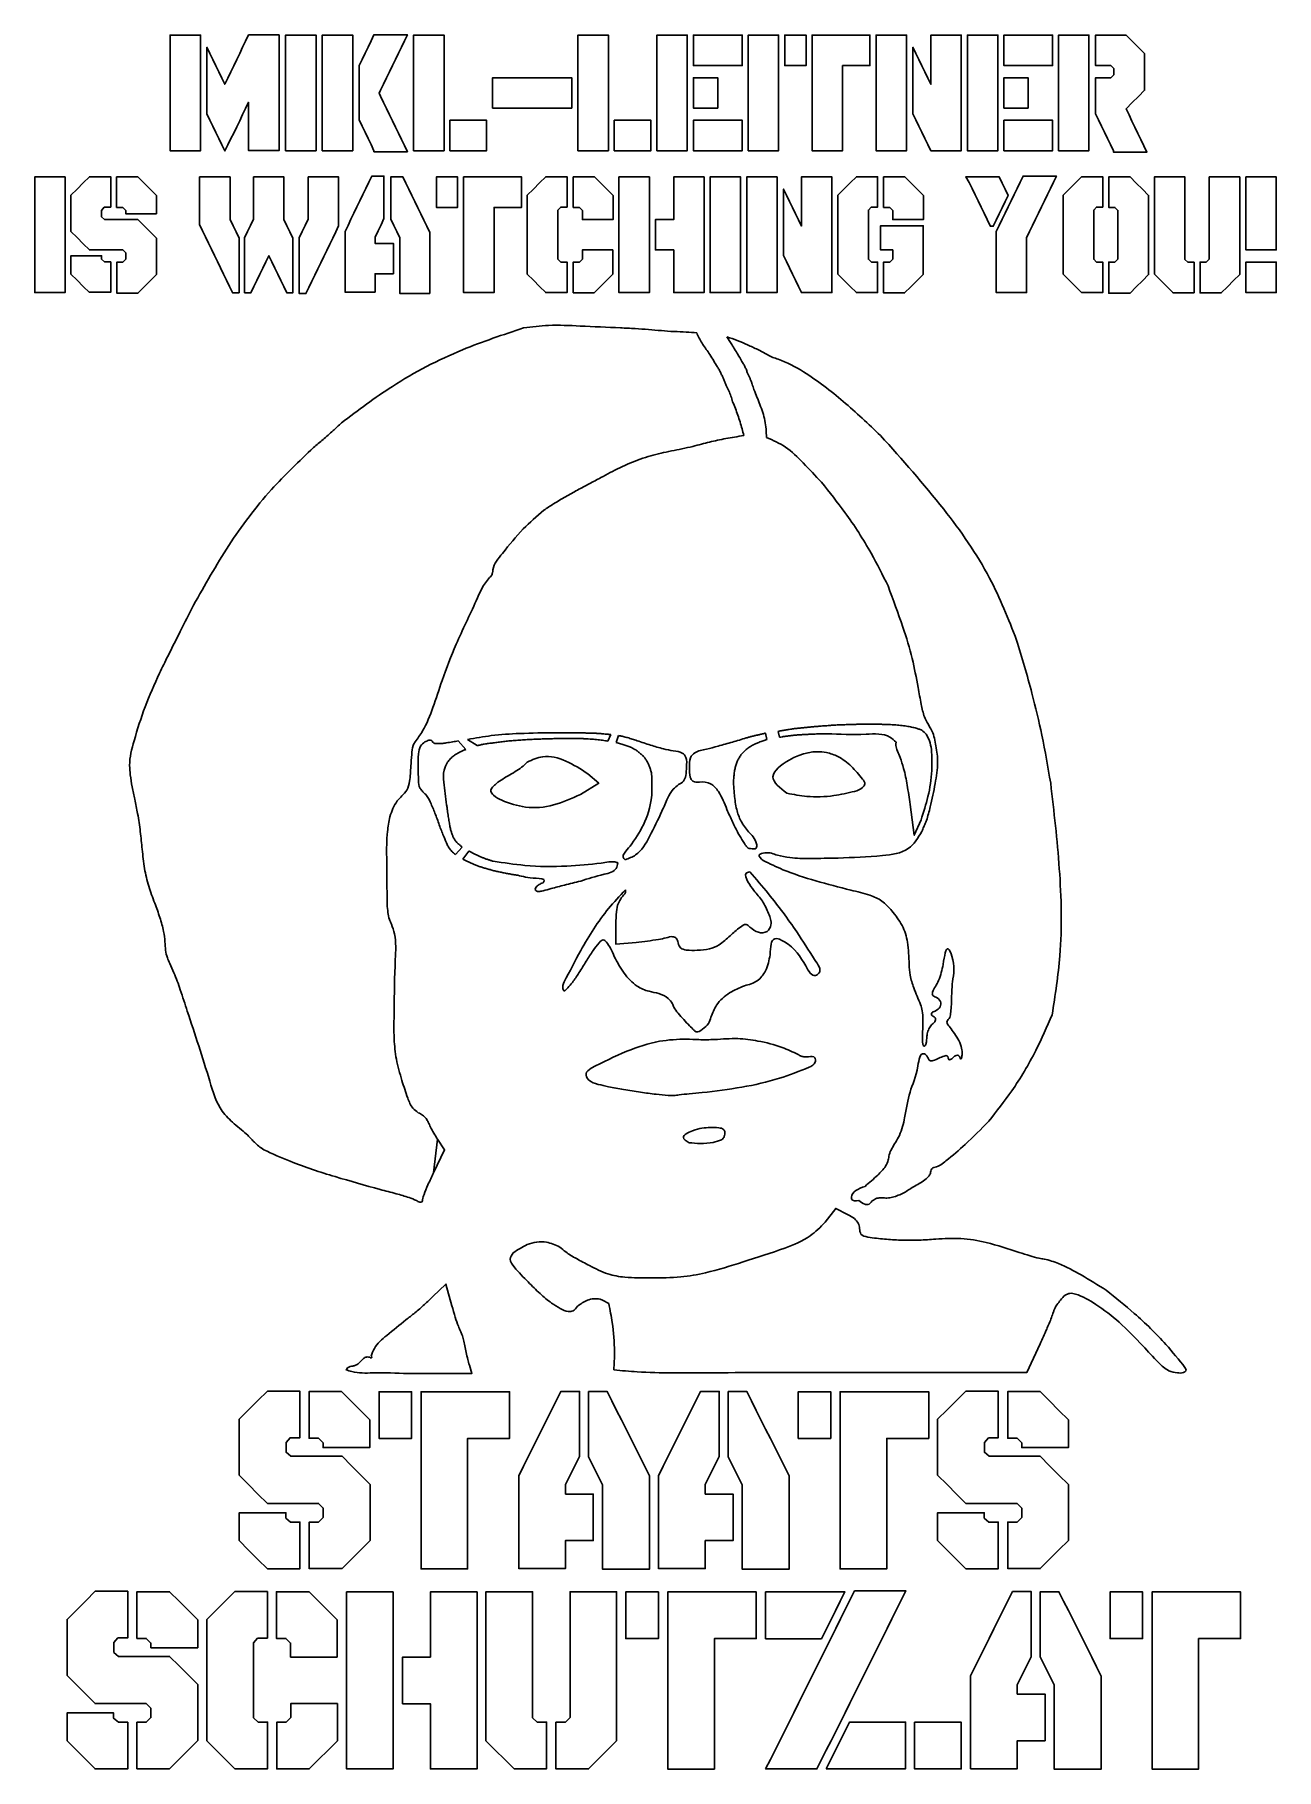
# Model space of a CAD drawing. Extents: x 0 to 200, y 0 to 279.
import ezdxf

# ---------------------------------------------------------------- set-up
doc = ezdxf.new("R2010")
doc.units = 0
doc.layers.add('Ebene_1', color=7, linetype='CONTINUOUS')

msp = doc.modelspace()

# ---------------------------------------------------------------- linework, layer by layer
at = {"layer": 'Ebene_1', "color": 7}
for points in [[(21.918754, 260.445259), (21.918754, 279.038412), (26.815299, 279.038412), (26.815299, 260.445259), (21.918754, 260.445259), (21.918754, 260.445259)], [(30.239457, 261.404022), (29.760075, 262.397026), (29.280693, 263.390031), (28.80131, 264.383035), (28.321928, 265.37604), (27.842546, 266.369044), (27.842546, 277.086644), (28.321928, 276.09364), (28.80131, 275.100635), (29.280693, 274.107631), (29.760075, 273.114626), (30.239457, 272.121622), (30.718839, 271.128617), (31.198221, 272.121622), (31.677603, 273.114626), (32.156985, 274.107631), (32.636367, 275.100635), (33.115749, 276.09364), (33.595131, 277.086644), (34.074513, 278.079649), (34.553895, 279.072653), (39.450441, 279.072653), (39.450441, 260.4795), (34.553895, 260.4795), (34.553895, 268.252328), (34.074513, 267.259324), (33.595131, 266.266319), (33.115749, 265.273315), (32.636367, 264.28031), (32.156985, 263.287306), (31.711844, 262.397026), (31.232462, 261.404022), (30.75308, 260.411017), (30.239457, 261.404022), (30.239457, 261.404022)], [(40.51193, 260.445259), (40.51193, 279.038412), (45.408475, 279.038412), (45.408475, 260.445259), (40.51193, 260.445259), (40.51193, 260.445259)], [(46.401481, 260.445259), (46.401481, 279.038412), (51.298026, 279.038412), (51.298026, 260.445259), (46.401481, 260.445259), (46.401481, 260.445259)], [(54.722184, 260.445259), (54.242802, 261.438263), (53.76342, 262.431268), (53.284038, 263.424272), (52.804655, 264.417277), (52.325273, 265.410281), (52.325273, 274.141872), (52.804655, 275.134877), (53.284038, 276.127881), (53.76342, 277.120886), (54.242802, 278.11389), (54.722184, 279.106895), (60.098111, 279.106895), (59.618729, 278.11389), (59.139347, 277.120886), (58.659965, 276.127881), (58.180583, 275.134877), (57.701201, 274.141872), (57.221819, 273.148868), (56.742437, 272.155863), (56.263055, 271.162859), (55.783673, 270.169854), (55.543982, 269.690473), (55.783673, 269.211091), (56.263055, 268.218087), (56.742437, 267.225082), (57.221819, 266.232078), (57.701201, 265.239073), (58.180583, 264.246069), (58.659965, 263.253064), (59.139347, 262.26006), (59.618729, 261.267055), (60.098111, 260.274051), (54.722184, 260.274051), (54.722184, 260.445259)], [(61.091117, 260.445259), (61.091117, 279.038412), (65.987662, 279.038412), (65.987662, 260.445259), (61.091117, 260.445259), (61.091117, 260.445259)], [(87.525614, 260.445259), (87.525614, 279.038412), (92.422159, 279.038412), (92.422159, 260.445259), (87.525614, 260.445259), (87.525614, 260.445259)], [(100.229239, 260.445259), (100.229239, 279.038412), (105.125784, 279.038412), (105.125784, 260.445259), (100.229239, 260.445259), (100.229239, 260.445259)], [(106.11879, 274.141872), (106.11879, 279.038412), (113.960111, 279.038412), (113.960111, 274.141872), (106.11879, 274.141872), (106.11879, 274.141872)], [(114.918875, 260.445259), (114.918875, 279.038412), (119.81542, 279.038412), (119.81542, 260.445259), (114.918875, 260.445259), (114.918875, 260.445259)], [(120.808426, 274.141872), (120.808426, 279.038412), (124.232584, 279.038412), (124.232584, 274.141872), (120.808426, 274.141872), (120.808426, 274.141872)], [(125.191348, 260.445259), (125.191348, 279.038412), (134.505057, 279.038412), (134.505057, 274.141872), (130.087893, 274.141872), (130.087893, 260.445259), (125.191348, 260.445259), (125.191348, 260.445259)], [(135.498062, 260.445259), (135.498062, 279.038412), (140.394608, 279.038412), (140.394608, 260.445259), (135.498062, 260.445259), (135.498062, 260.445259)], [(144.298147, 260.445259), (143.818765, 261.438263), (143.339383, 262.431268), (142.860001, 263.424272), (142.380619, 264.417277), (141.901237, 265.410281), (141.421855, 266.403286), (141.421855, 277.086644), (141.901237, 276.09364), (142.380619, 275.100635), (142.860001, 274.107631), (143.339383, 273.114626), (143.818765, 272.121622), (144.298147, 271.128617), (144.298147, 279.038412), (149.194693, 279.038412), (149.194693, 260.445259), (144.298147, 260.445259), (144.298147, 260.445259)], [(150.187699, 260.445259), (150.187699, 279.038412), (155.084244, 279.038412), (155.084244, 260.445259), (150.187699, 260.445259), (150.187699, 260.445259)], [(156.043008, 274.141872), (156.043008, 279.038412), (163.884329, 279.038412), (163.884329, 274.141872), (156.043008, 274.141872), (156.043008, 274.141872)], [(164.843093, 260.445259), (164.843093, 279.038412), (169.739639, 279.038412), (169.739639, 260.445259), (164.843093, 260.445259), (164.843093, 260.445259)], [(173.67742, 260.445259), (173.198038, 261.438263), (172.718656, 262.431268), (172.239274, 263.424272), (171.759892, 264.417277), (171.28051, 265.410281), (170.801127, 266.403286), (170.801127, 272.190105), (173.232279, 272.190105), (173.711661, 272.669486), (173.711661, 273.662491), (173.232279, 274.141872), (170.801127, 274.141872), (170.801127, 279.038412), (175.697673, 279.038412), (176.690679, 278.045407), (177.683684, 277.052403), (178.67669, 276.059398), (178.67669, 270.169854), (177.683684, 269.17685), (176.690679, 268.183845), (175.697673, 267.190841), (176.177055, 266.197836), (176.656437, 265.204832), (177.135819, 264.211827), (177.615201, 263.218823), (178.094583, 262.225818), (178.573965, 261.232814), (179.053347, 260.239809), (173.67742, 260.239809), (173.67742, 260.445259)], [(73.794742, 267.293565), (73.794742, 272.190105), (86.532608, 272.190105), (86.532608, 267.293565), (73.794742, 267.293565), (73.794742, 267.293565)], [(106.11879, 267.293565), (106.11879, 272.190105), (110.022329, 272.190105), (110.022329, 267.293565), (106.11879, 267.293565), (106.11879, 267.293565)], [(156.043008, 267.293565), (156.043008, 272.190105), (159.946548, 272.190105), (159.946548, 267.293565), (156.043008, 267.293565), (156.043008, 267.293565)], [(66.946426, 260.445259), (66.946426, 265.341798), (72.835978, 265.341798), (72.835978, 260.445259), (66.946426, 260.445259), (66.946426, 260.445259)], [(93.380923, 260.445259), (93.380923, 265.341798), (99.270475, 265.341798), (99.270475, 260.445259), (93.380923, 260.445259), (93.380923, 260.445259)], [(106.11879, 260.445259), (106.11879, 265.341798), (113.960111, 265.341798), (113.960111, 260.445259), (106.11879, 260.445259), (106.11879, 260.445259)], [(156.043008, 260.445259), (156.043008, 265.341798), (163.884329, 265.341798), (163.884329, 260.445259), (156.043008, 260.445259), (156.043008, 260.445259)], [(0.141111, 237.640397), (0.141111, 256.23355), (5.037657, 256.23355), (5.037657, 237.640397), (0.141111, 237.640397), (0.141111, 237.640397)], [(13.35836, 237.640397), (13.35836, 242.536936), (14.317124, 242.536936), (14.796506, 243.016318), (14.796506, 244.009322), (14.317124, 244.488704), (8.941196, 244.488704), (7.948191, 245.481708), (6.955185, 246.474713), (5.962179, 247.467717), (5.962179, 253.288778), (6.955185, 254.281783), (7.948191, 255.274787), (8.941196, 256.267791), (12.365354, 256.267791), (12.365354, 251.371252), (11.338107, 251.371252), (10.892966, 250.857629), (10.892966, 249.830383), (11.372348, 249.385243), (16.748276, 249.385243), (17.741281, 248.392239), (18.734287, 247.399234), (19.727293, 246.40623), (19.727293, 240.516686), (18.734287, 239.523681), (17.741281, 238.530677), (16.748276, 237.537672), (13.35836, 237.537672), (13.35836, 237.640397)], [(14.796506, 250.344006), (14.796506, 250.823388), (14.317124, 251.337011), (13.324118, 251.337011), (13.324118, 256.23355), (16.748276, 256.23355), (17.741281, 255.240545), (18.734287, 254.247541), (19.727293, 253.254536), (19.727293, 250.309765), (14.796506, 250.309765), (14.796506, 250.344006)], [(31.951536, 237.640397), (31.472153, 238.633401), (30.992771, 239.626406), (30.513389, 240.61941), (30.034007, 241.612415), (29.554625, 242.605419), (29.075243, 243.598424), (28.595861, 244.591428), (28.116479, 245.584433), (27.637097, 246.577437), (27.157715, 247.570442), (26.678333, 248.563446), (26.678333, 256.23355), (31.574878, 256.23355), (31.574878, 249.385243), (32.05426, 248.392239), (32.533642, 247.399234), (33.013024, 246.40623), (33.013024, 237.606155), (31.951536, 237.606155), (31.951536, 237.640397)], [(33.903305, 237.640397), (33.903305, 246.440471), (34.382687, 247.433476), (34.862069, 248.42648), (35.341452, 249.419485), (35.341452, 256.23355), (40.237997, 256.23355), (40.237997, 249.385243), (40.717379, 248.392239), (41.196761, 247.399234), (41.676143, 246.40623), (41.676143, 237.606155), (40.683137, 237.606155), (40.203755, 238.59916), (39.724373, 239.592164), (39.244991, 240.585169), (38.765609, 241.578173), (38.286227, 242.571178), (37.806845, 243.564182), (37.327463, 242.571178), (36.848081, 241.578173), (36.368699, 240.585169), (35.889317, 239.592164), (35.409935, 238.59916), (34.930553, 237.606155), (33.903305, 237.606155), (33.903305, 237.640397)], [(42.70339, 237.640397), (42.70339, 246.440471), (43.182773, 247.433476), (43.662155, 248.42648), (44.141537, 249.419485), (44.141537, 256.23355), (49.038082, 256.23355), (49.038082, 248.392239), (48.5587, 247.399234), (48.079318, 246.40623), (47.599936, 245.413225), (47.120554, 244.420221), (46.641172, 243.427216), (46.16179, 242.434212), (45.682408, 241.441207), (45.203026, 240.448203), (44.723643, 239.455198), (44.244261, 238.462194), (43.764879, 237.469189), (42.70339, 237.469189), (42.70339, 237.640397)], [(50.065329, 237.640397), (50.065329, 247.433476), (50.544711, 248.42648), (51.024094, 249.419485), (51.503476, 250.412489), (51.982858, 251.405494), (52.46224, 252.398498), (52.941622, 253.391503), (53.421004, 254.384507), (53.900386, 255.377512), (54.379768, 256.370516), (56.331538, 256.370516), (56.331538, 249.522209), (55.852156, 248.529205), (55.372774, 247.5362), (54.893392, 246.543196), (54.893392, 245.550191), (57.838167, 245.550191), (57.838167, 240.653652), (54.893392, 240.653652), (54.893392, 237.70888), (50.065329, 237.70888), (50.065329, 237.640397)], [(58.865414, 237.640397), (58.865414, 246.440471), (58.386032, 247.433476), (57.90665, 248.42648), (57.427268, 249.419485), (57.427268, 256.23355), (59.379038, 256.23355), (59.85842, 255.240545), (60.337802, 254.247541), (60.817184, 253.254536), (61.296566, 252.261532), (61.775948, 251.268528), (62.255331, 250.275523), (62.734713, 249.282519), (63.214095, 248.289514), (63.693477, 247.29651), (63.693477, 237.503431), (58.865414, 237.503431), (58.865414, 237.640397)], [(64.754966, 251.337011), (64.754966, 256.23355), (68.179123, 256.23355), (68.179123, 251.337011), (64.754966, 251.337011), (64.754966, 251.337011)], [(69.137887, 237.640397), (69.137887, 256.23355), (78.451596, 256.23355), (78.451596, 251.337011), (74.034433, 251.337011), (74.034433, 237.640397), (69.137887, 237.640397), (69.137887, 237.640397)], [(82.355136, 237.640397), (81.36213, 238.633401), (80.369124, 239.626406), (79.376119, 240.61941), (79.376119, 253.288778), (80.369124, 254.281783), (81.36213, 255.274787), (82.355136, 256.267791), (85.779293, 256.267791), (85.779293, 251.371252), (84.752046, 251.371252), (84.306906, 250.891871), (84.306906, 242.982076), (84.786288, 242.536936), (85.779293, 242.536936), (85.779293, 237.640397), (82.355136, 237.640397), (82.355136, 237.640397)], [(88.244687, 249.385243), (88.244687, 250.857629), (87.765305, 251.337011), (86.772299, 251.337011), (86.772299, 256.23355), (90.196457, 256.23355), (91.189463, 255.240545), (92.182468, 254.247541), (93.175474, 253.254536), (93.175474, 249.385243), (88.244687, 249.385243), (88.244687, 249.385243)], [(94.134238, 237.640397), (94.134238, 256.23355), (99.030784, 256.23355), (99.030784, 237.640397), (94.134238, 237.640397), (94.134238, 237.640397)], [(102.934323, 237.640397), (102.934323, 244.488704), (99.989548, 244.488704), (99.989548, 249.385243), (102.934323, 249.385243), (102.934323, 256.23355), (107.830869, 256.23355), (107.830869, 237.640397), (102.934323, 237.640397), (102.934323, 237.640397)], [(108.789633, 237.640397), (108.789633, 256.23355), (113.686178, 256.23355), (113.686178, 237.640397), (108.789633, 237.640397), (108.789633, 237.640397)], [(114.679184, 237.640397), (114.679184, 256.23355), (119.575729, 256.23355), (119.575729, 237.640397), (114.679184, 237.640397), (114.679184, 237.640397)], [(123.479269, 237.640397), (122.999887, 238.633401), (122.520505, 239.626406), (122.041123, 240.61941), (121.561741, 241.612415), (121.082359, 242.605419), (120.602977, 243.598424), (120.602977, 254.281783), (121.082359, 253.288778), (121.561741, 252.295774), (122.041123, 251.302769), (122.520505, 250.309765), (122.999887, 249.31676), (123.479269, 248.323756), (123.479269, 256.23355), (128.375814, 256.23355), (128.375814, 237.640397), (123.479269, 237.640397), (123.479269, 237.640397)], [(132.313596, 237.640397), (131.32059, 238.633401), (130.327584, 239.626406), (129.334579, 240.61941), (129.334579, 253.288778), (130.327584, 254.281783), (131.32059, 255.274787), (132.313596, 256.267791), (135.737753, 256.267791), (135.737753, 251.371252), (134.710506, 251.371252), (134.265366, 250.891871), (134.265366, 242.982076), (134.744748, 242.536936), (135.737753, 242.536936), (135.737753, 237.640397), (132.313596, 237.640397), (132.313596, 237.640397)], [(138.168905, 249.385243), (138.168905, 250.857629), (137.689523, 251.337011), (136.696517, 251.337011), (136.696517, 256.23355), (140.120675, 256.23355), (141.113681, 255.240545), (142.106687, 254.247541), (143.099692, 253.254536), (143.099692, 249.385243), (138.168905, 249.385243), (138.168905, 249.385243)], [(153.851547, 248.392239), (153.337924, 249.385243), (152.858541, 250.378248), (152.379159, 251.371252), (151.899777, 252.364257), (151.420395, 253.357261), (150.941013, 254.350266), (150.461631, 255.34327), (149.913766, 256.23355), (155.289693, 256.23355), (155.769075, 255.240545), (156.248458, 254.247541), (156.72784, 253.254536), (156.248458, 252.261532), (155.769075, 251.268528), (155.289693, 250.275523), (154.810311, 249.282519), (154.330929, 248.289514), (153.851547, 248.289514), (153.851547, 248.392239)], [(154.810311, 237.640397), (154.810311, 247.433476), (155.289693, 248.42648), (155.769075, 249.419485), (156.248458, 250.412489), (156.72784, 251.405494), (157.207222, 252.398498), (157.686604, 253.391503), (158.165986, 254.384507), (158.645368, 255.377512), (159.12475, 256.370516), (164.500677, 256.370516), (164.021295, 255.377512), (163.541913, 254.384507), (163.062531, 253.391503), (162.583149, 252.398498), (162.103767, 251.405494), (161.624385, 250.412489), (161.145003, 249.419485), (160.665621, 248.42648), (160.186239, 247.433476), (159.706857, 246.440471), (159.706857, 237.640397), (154.810311, 237.640397), (154.810311, 237.640397)], [(168.541183, 237.640397), (167.548178, 238.633401), (166.555172, 239.626406), (165.562166, 240.61941), (165.562166, 253.288778), (166.555172, 254.281783), (167.548178, 255.274787), (168.541183, 256.267791), (171.965341, 256.267791), (171.965341, 251.371252), (170.938094, 251.371252), (170.492953, 250.891871), (170.492953, 242.982076), (170.972335, 242.536936), (171.965341, 242.536936), (171.965341, 237.640397), (168.541183, 237.640397), (168.541183, 237.640397)], [(172.924105, 237.640397), (172.924105, 242.536936), (173.917111, 242.536936), (174.396493, 243.016318), (174.396493, 250.857629), (173.917111, 251.337011), (172.924105, 251.337011), (172.924105, 256.23355), (176.348263, 256.23355), (177.341269, 255.240545), (178.334274, 254.247541), (179.32728, 253.254536), (179.32728, 240.516686), (178.334274, 239.523681), (177.341269, 238.530677), (176.348263, 237.537672), (172.924105, 237.537672), (172.924105, 237.640397)], [(183.23082, 237.640397), (182.237814, 238.633401), (181.244808, 239.626406), (180.251803, 240.61941), (180.251803, 256.23355), (185.18259, 256.23355), (185.18259, 242.947835), (185.661972, 242.502695), (186.654977, 242.502695), (186.654977, 237.606155), (183.23082, 237.606155), (183.23082, 237.640397)], [(187.613741, 237.640397), (187.613741, 242.536936), (188.606747, 242.536936), (189.086129, 243.016318), (189.086129, 256.23355), (193.982675, 256.23355), (193.982675, 240.550927), (192.989669, 239.557923), (191.996663, 238.564918), (191.003657, 237.571914), (187.613741, 237.571914), (187.613741, 237.640397)], [(194.97568, 244.488704), (194.97568, 256.23355), (199.872226, 256.23355), (199.872226, 244.488704), (194.97568, 244.488704), (194.97568, 244.488704)], [(136.696517, 237.640397), (136.696517, 242.536936), (137.689523, 242.536936), (138.168905, 243.016318), (138.168905, 244.488704), (136.217135, 244.488704), (136.217135, 248.392239), (143.065451, 248.392239), (143.065451, 240.550927), (142.072445, 239.557923), (141.079439, 238.564918), (140.086434, 237.571914), (136.696517, 237.571914), (136.696517, 237.640397)], [(8.941196, 237.640397), (7.948191, 238.633401), (6.955185, 239.626406), (5.962179, 240.61941), (5.962179, 243.564182), (10.892966, 243.564182), (10.892966, 243.016318), (11.372348, 242.571178), (12.365354, 242.571178), (12.365354, 237.674639), (8.941196, 237.674639), (8.941196, 237.640397)], [(86.772299, 237.640397), (86.772299, 242.536936), (87.765305, 242.536936), (88.244687, 243.016318), (88.244687, 244.488704), (93.141232, 244.488704), (93.141232, 240.585169), (92.148227, 239.592164), (91.155221, 238.59916), (90.162215, 237.606155), (86.772299, 237.606155), (86.772299, 237.640397)], [(194.97568, 237.640397), (194.97568, 242.536936), (199.872226, 242.536936), (199.872226, 237.640397), (194.97568, 237.640397), (194.97568, 237.640397)], [(115.843397, 222.026257), (115.843397, 222.026257), (115.843397, 222.026257)], [(107.385728, 213.260425), (107.385728, 213.260425), (107.385728, 213.260425)], [(64.960415, 101.461816), (66.090387, 99.74974), (64.309825, 96.085896)], [(44.312745, 32.396642), (44.312745, 39.895538), (45.819374, 39.895538), (46.572689, 40.648852), (46.572689, 42.15548), (45.819374, 42.908793), (37.567154, 42.908793), (36.060525, 44.415421), (34.553895, 45.922048), (33.047266, 47.428676), (33.047266, 56.434199), (34.553895, 57.940827), (36.060525, 59.447454), (37.567154, 60.954082), (42.806115, 60.954082), (42.806115, 53.455186), (41.231003, 53.455186), (40.580413, 52.701872), (40.580413, 51.126761), (41.333727, 50.476172), (49.585947, 50.476172), (51.092577, 48.969545), (52.599206, 47.462917), (54.105835, 45.95629), (54.105835, 36.950766), (52.599206, 35.444139), (51.092577, 33.937511), (49.585947, 32.430884), (44.312745, 32.430884), (44.312745, 32.396642)], [(46.538447, 51.880075), (46.538447, 52.633389), (45.785132, 53.386703), (44.278503, 53.386703), (44.278503, 60.885599), (49.517464, 60.885599), (51.024094, 59.378971), (52.530723, 57.872344), (54.037352, 56.365716), (54.037352, 51.880075), (46.538447, 51.880075), (46.538447, 51.880075)], [(55.543982, 53.352461), (55.543982, 60.851357), (60.782943, 60.851357), (60.782943, 53.352461), (55.543982, 53.352461), (55.543982, 53.352461)], [(62.289572, 32.396642), (62.289572, 60.851357), (76.534068, 60.851357), (76.534068, 53.352461), (69.788477, 53.352461), (69.788477, 32.362401), (62.289572, 32.362401), (62.289572, 32.396642)], [(78.006456, 32.396642), (78.006456, 47.360193), (78.75977, 48.86682), (79.513085, 50.373448), (80.2664, 51.880075), (81.019714, 53.386703), (81.773029, 54.89333), (82.526344, 56.399958), (83.279658, 57.906585), (84.032973, 59.413213), (84.786288, 60.91984), (87.799546, 60.91984), (87.799546, 50.441931), (87.046232, 48.935303), (86.292917, 47.428676), (85.539602, 45.922048), (85.539602, 44.415421), (89.991007, 44.415421), (89.991007, 36.916525), (85.505361, 36.916525), (85.505361, 32.430884), (78.006456, 32.430884), (78.006456, 32.396642)], [(91.497637, 32.396642), (91.497637, 45.887807), (90.744322, 47.394434), (89.991007, 48.901062), (89.237693, 50.407689), (89.237693, 60.885599), (92.250951, 60.885599), (93.004266, 59.378971), (93.757581, 57.872344), (94.510895, 56.365716), (95.26421, 54.859089), (96.017525, 53.352461), (96.770839, 51.845834), (97.524154, 50.339206), (98.277469, 48.832579), (99.030784, 47.325951), (99.030784, 32.328159), (91.497637, 32.328159), (91.497637, 32.396642)], [(100.46893, 32.396642), (100.46893, 47.360193), (101.222244, 48.86682), (101.975559, 50.373448), (102.728874, 51.880075), (103.482188, 53.386703), (104.235503, 54.89333), (104.988818, 56.399958), (105.742132, 57.906585), (106.495447, 59.413213), (107.248762, 60.91984), (110.262021, 60.91984), (110.262021, 50.441931), (109.508706, 48.935303), (108.755391, 47.428676), (108.002076, 45.922048), (108.002076, 44.415421), (112.487723, 44.415421), (112.487723, 36.916525), (108.002076, 36.916525), (108.002076, 32.430884), (100.46893, 32.430884), (100.46893, 32.396642)], [(113.960111, 32.396642), (113.960111, 45.887807), (113.206796, 47.394434), (112.453481, 48.901062), (111.700167, 50.407689), (111.700167, 60.885599), (114.713425, 60.885599), (115.46674, 59.378971), (116.220055, 57.872344), (116.973369, 56.365716), (117.726684, 54.859089), (118.479999, 53.352461), (119.233314, 51.845834), (119.986628, 50.339206), (120.739943, 48.832579), (121.493258, 47.325951), (121.493258, 32.328159), (113.960111, 32.328159), (113.960111, 32.396642)], [(122.965645, 53.352461), (122.965645, 60.851357), (128.204607, 60.851357), (128.204607, 53.352461), (122.965645, 53.352461), (122.965645, 53.352461)], [(129.711236, 32.396642), (129.711236, 60.851357), (143.955732, 60.851357), (143.955732, 53.352461), (137.210141, 53.352461), (137.210141, 32.362401), (129.711236, 32.362401), (129.711236, 32.396642)], [(156.659356, 32.396642), (156.659356, 39.895538), (158.165986, 39.895538), (158.9193, 40.648852), (158.9193, 42.15548), (158.165986, 42.908793), (149.913766, 42.908793), (148.407137, 44.415421), (146.900507, 45.922048), (145.393878, 47.428676), (145.393878, 56.434199), (146.900507, 57.940827), (148.407137, 59.447454), (149.913766, 60.954082), (155.152727, 60.954082), (155.152727, 53.455186), (153.577615, 53.455186), (152.927025, 52.701872), (152.927025, 51.126761), (153.680339, 50.476172), (161.898318, 50.476172), (163.404947, 48.969545), (164.911576, 47.462917), (166.418206, 45.95629), (166.418206, 36.950766), (164.911576, 35.444139), (163.404947, 33.937511), (161.898318, 32.430884), (156.659356, 32.430884), (156.659356, 32.396642)], [(158.9193, 51.880075), (158.9193, 52.633389), (158.165986, 53.386703), (156.659356, 53.386703), (156.659356, 60.885599), (161.898318, 60.885599), (163.404947, 59.378971), (164.911576, 57.872344), (166.418206, 56.365716), (166.418206, 51.880075), (158.9193, 51.880075), (158.9193, 51.880075)], [(37.567154, 32.396642), (36.060525, 33.90327), (34.553895, 35.409897), (33.047266, 36.916525), (33.047266, 41.402166), (40.546171, 41.402166), (40.546171, 40.546127), (41.299486, 39.895538), (42.806115, 39.895538), (42.806115, 32.396642), (37.567154, 32.396642), (37.567154, 32.396642)], [(149.913766, 32.396642), (148.407137, 33.90327), (146.900507, 35.409897), (145.393878, 36.916525), (145.393878, 41.402166), (152.892783, 41.402166), (152.892783, 40.546127), (153.646098, 39.895538), (155.152727, 39.895538), (155.152727, 32.396642), (149.913766, 32.396642), (149.913766, 32.396642)], [(16.577068, 0.2096), (16.577068, 7.708496), (18.083697, 7.708496), (18.837012, 8.46181), (18.837012, 9.968438), (18.083697, 10.721751), (9.865719, 10.721751), (8.359089, 12.228379), (6.85246, 13.735006), (5.345831, 15.241634), (5.345831, 24.247157), (6.85246, 25.753785), (8.359089, 27.260412), (9.865719, 28.76704), (15.10468, 28.76704), (15.10468, 21.268144), (13.529567, 21.268144), (12.878978, 20.51483), (12.878978, 18.939719), (13.632292, 18.28913), (21.85027, 18.28913), (23.3569, 16.782503), (24.863529, 15.275875), (26.370159, 13.769248), (26.370159, 4.763724), (24.863529, 3.257097), (23.3569, 1.750469), (21.85027, 0.243842), (16.577068, 0.243842), (16.577068, 0.2096)], [(18.837012, 19.693033), (18.837012, 20.446347), (18.083697, 21.199661), (16.577068, 21.199661), (16.577068, 28.698557), (21.85027, 28.698557), (23.3569, 27.191929), (24.863529, 25.685302), (26.370159, 24.178674), (26.370159, 19.693033), (18.837012, 19.693033), (18.837012, 19.693033)], [(32.328193, 0.2096), (30.821563, 1.716228), (29.314934, 3.222855), (27.808305, 4.729483), (27.808305, 24.212916), (29.314934, 25.719543), (30.821563, 27.226171), (32.328193, 28.732798), (37.567154, 28.732798), (37.567154, 21.233902), (35.992042, 21.233902), (35.341452, 20.480589), (35.341452, 8.393327), (36.094766, 7.742738), (37.601396, 7.742738), (37.601396, 0.243842), (32.328193, 0.243842), (32.328193, 0.2096)], [(41.299486, 18.186406), (41.299486, 20.446347), (40.546171, 21.199661), (39.039542, 21.199661), (39.039542, 28.698557), (44.278503, 28.698557), (45.785132, 27.191929), (47.291762, 25.685302), (48.798391, 24.178674), (48.798391, 18.186406), (41.299486, 18.186406), (41.299486, 18.186406)], [(50.30502, 0.2096), (50.30502, 28.664315), (57.803926, 28.664315), (57.803926, 0.2096), (50.30502, 0.2096), (50.30502, 0.2096)], [(63.796201, 0.2096), (63.796201, 10.68751), (59.310555, 10.68751), (59.310555, 18.186406), (63.796201, 18.186406), (63.796201, 28.664315), (71.295107, 28.664315), (71.295107, 0.2096), (63.796201, 0.2096), (63.796201, 0.2096)], [(77.253141, 0.2096), (75.746512, 1.716228), (74.239882, 3.222855), (72.733253, 4.729483), (72.733253, 28.698557), (80.232158, 28.698557), (80.232158, 8.393327), (80.985473, 7.742738), (82.492102, 7.742738), (82.492102, 0.243842), (77.253141, 0.243842), (77.253141, 0.2096)], [(83.998732, 0.2096), (83.998732, 7.708496), (85.505361, 7.708496), (86.258676, 8.46181), (86.258676, 28.698557), (93.757581, 28.698557), (93.757581, 4.729483), (92.250951, 3.222855), (90.744322, 1.716228), (89.237693, 0.2096), (83.998732, 0.2096), (83.998732, 0.2096)], [(95.229969, 21.165419), (95.229969, 28.664315), (100.46893, 28.664315), (100.46893, 21.165419), (95.229969, 21.165419), (95.229969, 21.165419)], [(101.975559, 0.2096), (101.975559, 28.664315), (116.220055, 28.664315), (116.220055, 21.165419), (109.474464, 21.165419), (109.474464, 0.175359), (101.975559, 0.175359), (101.975559, 0.2096)], [(117.726684, 0.2096), (118.479999, 1.716228), (119.233314, 3.222855), (119.986628, 4.729483), (120.739943, 6.23611), (121.493258, 7.742738), (122.246572, 9.249365), (122.999887, 10.755993), (123.753202, 12.26262), (124.506516, 13.769248), (125.259831, 15.275875), (126.013146, 16.782503), (126.76646, 18.28913), (127.519775, 19.795758), (128.27309, 21.302385), (129.026404, 22.809013), (129.779719, 24.31564), (130.533034, 25.822268), (131.286348, 27.328895), (132.039663, 28.835523), (140.291883, 28.835523), (139.538568, 27.328895), (138.785254, 25.822268), (138.031939, 24.31564), (137.278624, 22.809013), (136.52531, 21.302385), (135.771995, 19.795758), (135.01868, 18.28913), (134.265366, 16.782503), (133.512051, 15.275875), (132.758736, 13.769248), (132.005421, 12.26262), (131.252107, 10.755993), (130.498792, 9.249365), (129.745477, 7.742738), (128.992163, 6.23611), (128.238848, 4.729483), (127.485533, 3.222855), (126.732219, 1.716228), (125.978904, 0.2096), (117.726684, 0.2096), (117.726684, 0.2096)], [(117.726684, 21.165419), (117.726684, 28.664315), (130.464551, 28.664315), (129.711236, 27.157688), (128.957921, 25.65106), (128.204607, 24.144433), (127.451292, 22.637805), (126.697977, 21.131178), (117.726684, 21.131178), (117.726684, 21.165419)], [(150.667081, 0.2096), (150.667081, 15.173151), (151.420395, 16.679778), (152.17371, 18.186406), (152.927025, 19.693033), (153.680339, 21.199661), (154.433654, 22.706288), (155.186969, 24.212916), (155.940283, 25.719543), (156.693598, 27.226171), (157.446913, 28.732798), (160.460171, 28.732798), (160.460171, 18.254889), (159.706857, 16.748261), (158.953542, 15.241634), (158.200227, 13.735006), (158.200227, 12.228379), (162.685874, 12.228379), (162.685874, 4.729483), (158.200227, 4.729483), (158.200227, 0.243842), (150.667081, 0.243842), (150.667081, 0.2096)], [(164.158262, 0.2096), (164.158262, 13.700765), (163.404947, 15.207392), (162.651632, 16.71402), (161.898318, 18.220647), (161.898318, 28.698557), (164.911576, 28.698557), (165.664891, 27.191929), (166.418206, 25.685302), (167.17152, 24.178674), (167.924835, 22.672047), (168.67815, 21.165419), (169.431464, 19.658792), (170.184779, 18.152164), (170.938094, 16.645537), (171.691408, 15.138909), (171.691408, 0.141117), (164.158262, 0.141117), (164.158262, 0.2096)], [(173.129555, 21.165419), (173.129555, 28.664315), (178.368516, 28.664315), (178.368516, 21.165419), (173.129555, 21.165419), (173.129555, 21.165419)], [(179.875145, 0.2096), (179.875145, 28.664315), (194.119641, 28.664315), (194.119641, 21.165419), (187.37405, 21.165419), (187.37405, 0.175359), (179.875145, 0.175359), (179.875145, 0.2096)], [(9.865719, 0.2096), (8.359089, 1.716228), (6.85246, 3.222855), (5.345831, 4.729483), (5.345831, 9.215124), (12.844736, 9.215124), (12.844736, 8.359085), (13.598051, 7.708496), (15.10468, 7.708496), (15.10468, 0.2096), (9.865719, 0.2096), (9.865719, 0.2096)], [(39.073783, 0.2096), (39.073783, 7.708496), (40.580413, 7.708496), (41.333727, 8.46181), (41.333727, 10.721751), (48.832633, 10.721751), (48.832633, 4.729483), (47.326003, 3.222855), (45.819374, 1.716228), (44.312745, 0.2096), (39.073783, 0.2096), (39.073783, 0.2096)], [(127.451292, 0.2096), (128.204607, 1.716228), (128.957921, 3.222855), (129.711236, 4.729483), (130.464551, 6.23611), (131.217865, 7.742738), (140.2234, 7.742738), (140.2234, 0.243842), (127.451292, 0.243842), (127.451292, 0.2096)], [(141.695788, 0.2096), (141.695788, 7.708496), (149.194693, 7.708496), (149.194693, 0.2096), (141.695788, 0.2096), (141.695788, 0.2096)]]:
    msp.add_lwpolyline(points, close=True, dxfattribs=at)
for points in [[(121.698707, 167.411011), (121.698707, 167.411011), (121.698707, 167.411011)], [(68.281848, 165.527726), (69.514545, 164.158065)], [(71.329348, 164.774413), (69.788477, 165.767417)], [(92.798817, 166.554972), (92.353676, 165.493485)], [(93.689098, 165.253794), (94.065755, 166.383765)], [(94.784828, 166.246799), (94.784828, 166.246799), (94.784828, 166.246799)], [(116.11733, 166.418006), (116.11733, 166.418006), (116.11733, 166.418006)], [(117.897892, 165.733176), (117.726684, 166.794663)], [(119.952387, 166.109833), (119.746937, 167.068595)], [(89.100726, 160.25453), (90.881288, 158.713661), (87.936513, 156.933101)], [(121.150842, 157.104309), (121.150842, 157.104309), (121.150842, 157.104309)], [(75.26713, 155.974338), (75.26713, 155.974338), (75.26713, 155.974338)], [(142.723035, 152.824117), (141.627304, 150.358727), (140.976714, 155.323749)], [(68.932438, 148.441201), (67.836707, 147.276989)], [(114.097077, 149.365722), (114.097077, 149.365722)], [(69.035163, 146.523675), (69.959685, 147.824853), (69.959685, 147.824853)], [(80.643057, 141.661377), (80.643057, 141.661377)], [(93.620614, 136.114249), (93.620614, 132.861303), (96.873564, 133.135235)], [(104.543677, 120.705558), (104.543677, 120.705558), (104.543677, 120.705558)], [(97.592637, 109.029195), (97.592637, 109.029195), (97.592637, 109.029195)], [(105.399717, 100.913952), (105.399717, 100.913952), (105.399717, 100.913952)], [(127.280084, 88.107618), (128.992163, 90.333318), (130.909691, 89.374555)], [(64.2071, 76.157323), (66.295837, 78.177573), (67.254601, 74.684937)], [(161.864076, 68.555702), (159.741098, 63.967337), (126.355561, 63.933095)], [(50.202296, 64.412477), (50.202296, 64.412477), (50.202296, 64.412477)], [(70.06241, 65.131549), (70.473309, 63.796129), (60.166594, 63.796129)], [(93.31244, 64.378235), (93.31244, 64.378235), (93.31244, 64.378235)]]:
    msp.add_lwpolyline(points, dxfattribs=at)
for points, knots in [([(49.483223, 216.684578), (52.166907, 218.707464), (58.23952, 223.284828), (68.153658, 228.415013), (75.486604, 230.855541), (78.794012, 231.956302)], [0, 0, 0, 0, 10.073619, 22.794477, 33.246016, 33.246016, 33.246016, 33.246016]), ([(78.794012, 231.956302), (80.123725, 232.119678), (83.145357, 232.490931), (88.356597, 232.224362), (92.214717, 232.052491), (94.373929, 231.956302)], [0, 0, 0, 0, 4.012393, 9.117741, 15.606334, 15.606334, 15.606334, 15.606334]), ([(94.373929, 231.956302), (95.15524, 231.920094), (96.66533, 231.850111), (98.858154, 231.711607), (100.940492, 231.503211), (102.955206, 231.35282), (104.85378, 231.310096), (106.070444, 231.213407), (106.632413, 231.168747)], [0, 0, 0, 0, 2.346485, 4.535202, 6.59033, 8.624426, 10.594356, 12.285278, 12.285278, 12.285278, 12.285278]), ([(106.632413, 231.168747), (106.898014, 230.602199), (107.440144, 229.44579), (108.714248, 227.818824), (109.427181, 226.575286), (109.81688, 225.895551)], [0, 0, 0, 0, 1.87118, 3.819362, 6.168144, 6.168144, 6.168144, 6.168144]), ([(114.097077, 226.237966), (113.859399, 226.654964), (113.270736, 227.687752), (112.380776, 229.101207), (111.749871, 230.110126), (111.494717, 230.518158)], [0, 0, 0, 0, 1.439797, 3.565973, 5.009746, 5.009746, 5.009746, 5.009746]), ([(111.494717, 230.518158), (112.051504, 230.334377), (113.183029, 229.96089), (114.822495, 229.231045), (115.914918, 228.719027), (116.459746, 228.463666)], [0, 0, 0, 0, 1.757927, 3.572535, 5.377973, 5.377973, 5.377973, 5.377973]), ([(114.81615, 224.662856), (114.754331, 224.845668), (114.630375, 225.212229), (114.393386, 225.74182), (114.195484, 226.073192), (114.097077, 226.237966)], [0, 0, 0, 0, 0.57882, 1.1606, 1.736009, 1.736009, 1.736009, 1.736009]), ([(116.459746, 228.463666), (116.865988, 228.266922), (117.679593, 227.872892), (118.706903, 227.230288), (120.898968, 226.584062), (124.862861, 224.402632), (130.331692, 220.179425), (134.242203, 216.492235), (136.217135, 214.630086)], [0, 0, 0, 0, 1.354963, 2.713667, 3.606457, 8.181739, 16.159035, 24.298525, 24.298525, 24.298525, 24.298525]), ([(109.81688, 225.895551), (109.928645, 225.722115), (110.15174, 225.375919), (110.451213, 224.839395), (110.622344, 224.469519), (110.707161, 224.286199)], [0, 0, 0, 0, 0.618917, 1.235428, 1.841249, 1.841249, 1.841249, 1.841249]), ([(110.707161, 224.286199), (110.793814, 224.115557), (110.966244, 223.775998), (111.188075, 223.247355), (111.32369, 222.890712), (111.391993, 222.711088)], [0, 0, 0, 0, 0.573975, 1.142153, 1.718694, 1.718694, 1.718694, 1.718694]), ([(115.843397, 222.026257), (115.79775, 222.174776), (115.70623, 222.472549), (115.560518, 222.918647), (115.403429, 223.364424), (115.213091, 223.799529), (115.000229, 224.22458), (114.877537, 224.516699), (114.81615, 224.662856)], [0, 0, 0, 0, 0.46611, 0.934533, 1.407915, 1.883343, 2.358141, 2.83357, 2.83357, 2.83357, 2.83357]), ([(111.391993, 222.711088), (111.5332, 222.424309), (111.813682, 221.854675), (112.156459, 220.972445), (112.332124, 220.372174), (112.41924, 220.07449)], [0, 0, 0, 0, 0.958704, 1.904282, 2.834541, 2.834541, 2.834541, 2.834541]), ([(117.86365, 214.321912), (117.827127, 215.234916), (117.75439, 217.053145), (116.824045, 219.587951), (116.16605, 221.224006), (115.843397, 222.026257)], [0, 0, 0, 0, 2.724171, 5.425133, 8.023886, 8.023886, 8.023886, 8.023886]), ([(112.41924, 220.07449), (112.710947, 219.357479), (113.290203, 217.933678), (113.818663, 216.09131), (114.130584, 214.994036), (114.234043, 214.630086)], [0, 0, 0, 0, 2.320549, 4.608017, 5.743288, 5.743288, 5.743288, 5.743288]), ([(44.997576, 212.71256), (45.509461, 213.136592), (46.57503, 214.01928), (48.066776, 215.348702), (49.036515, 216.263281), (49.483223, 216.684578)], [0, 0, 0, 0, 1.993999, 4.150822, 5.992904, 5.992904, 5.992904, 5.992904]), ([(25.685327, 187.339584), (27.509781, 190.576793), (31.189737, 197.106302), (37.614342, 205.718105), (42.679097, 210.516165), (44.997576, 212.71256)], [0, 0, 0, 0, 11.145321, 22.480306, 32.049602, 32.049602, 32.049602, 32.049602]), ([(102.557666, 212.164696), (101.448223, 211.92982), (99.177242, 211.449038), (95.865857, 210.271295), (93.751049, 209.204315), (92.696092, 208.672059)], [0, 0, 0, 0, 3.399797, 6.959238, 10.502243, 10.502243, 10.502243, 10.502243]), ([(107.385728, 213.260425), (106.923399, 213.138165), (105.88863, 212.864526), (104.279589, 212.493567), (103.127815, 212.273589), (102.557666, 212.164696)], [0, 0, 0, 0, 1.434633, 3.210947, 4.952211, 4.952211, 4.952211, 4.952211]), ([(114.234043, 214.630086), (113.725587, 214.554526), (112.302245, 214.343009), (110.010882, 213.916035), (108.24954, 213.476155), (107.385728, 213.260425)], [0, 0, 0, 0, 1.542141, 4.316975, 6.987567, 6.987567, 6.987567, 6.987567]), ([(126.697977, 207.13119), (125.727122, 208.167687), (123.88335, 210.136123), (121.143035, 212.9022), (118.910507, 213.868707), (117.86365, 214.321912)], [0, 0, 0, 0, 4.273789, 8.116453, 11.509226, 11.509226, 11.509226, 11.509226]), ([(136.217135, 214.630086), (139.6837, 210.756069), (146.10498, 203.580044), (153.782531, 192.641997), (156.759179, 185.133908), (158.097503, 181.758214)], [0, 0, 0, 0, 15.603827, 28.903706, 39.768186, 39.768186, 39.768186, 39.768186]), ([(92.696092, 208.672059), (92.205429, 208.406335), (91.088453, 207.801424), (89.342988, 206.863871), (87.440494, 205.863952), (85.523777, 204.804007), (83.713325, 203.739975), (82.565298, 202.98598), (82.046962, 202.645549)], [0, 0, 0, 0, 1.673987, 3.810769, 5.943968, 8.121529, 10.38133, 12.241508, 12.241508, 12.241508, 12.241508]), ([(137.415591, 190.455563), (136.537308, 192.218354), (134.500923, 196.305561), (130.898957, 201.890747), (127.986395, 205.523975), (126.697977, 207.13119)], [0, 0, 0, 0, 5.906444, 13.694676, 19.873002, 19.873002, 19.873002, 19.873002]), ([(82.046962, 202.645549), (80.906413, 201.663533), (78.453992, 199.551991), (75.913111, 196.286619), (73.902468, 193.916553), (73.816524, 192.559289), (73.635383, 192.105922), (72.370071, 190.889053), (70.760166, 186.954092), (68.008636, 181.586459), (66.400128, 177.212107), (65.679488, 175.252322)], [0, 0, 0, 0, 4.483763, 9.641035, 12.689592, 13.190886, 13.688626, 14.108111, 18.407349, 26.105694, 32.354065, 32.354065, 32.354065, 32.354065]), ([(142.243653, 174.122351), (141.956414, 175.677583), (141.349722, 178.962472), (139.665161, 184.405185), (138.234158, 188.25397), (137.415591, 190.455563)], [0, 0, 0, 0, 4.741048, 10.013825, 17.061281, 17.061281, 17.061281, 17.061281]), ([(20.206675, 176.416534), (20.66934, 177.35068), (21.781949, 179.597098), (23.608221, 183.238132), (24.977582, 185.94207), (25.685327, 187.339584)], [0, 0, 0, 0, 3.127328, 7.52054, 12.220064, 12.220064, 12.220064, 12.220064]), ([(158.097503, 181.758214), (158.947698, 178.910015), (160.459498, 173.845407), (162.305308, 166.155674), (163.135433, 161.294506), (163.576155, 158.713661)], [0, 0, 0, 0, 8.916159, 15.85453, 23.707298, 23.707298, 23.707298, 23.707298]), ([(16.234652, 156.145546), (16.090093, 156.802505), (15.804034, 158.102515), (15.532084, 159.918507), (15.277718, 162.420942), (16.268218, 166.134479), (17.80901, 171.091532), (19.404494, 174.634962), (20.206675, 176.416534)], [0, 0, 0, 0, 2.016895, 3.991094, 5.51342, 9.521076, 15.305503, 21.154654, 21.154654, 21.154654, 21.154654]), ([(65.679488, 175.252322), (65.195935, 173.796135), (64.282715, 171.046033), (62.994435, 167.62992), (61.753941, 165.960277), (61.330808, 165.39076)], [0, 0, 0, 0, 4.613265, 8.712448, 10.834524, 10.834524, 10.834524, 10.834524]), ([(143.681799, 168.472498), (143.538998, 168.772606), (143.095751, 169.704119), (142.714437, 171.632722), (142.414361, 173.219603), (142.243653, 174.122351)], [0, 0, 0, 0, 0.994723, 3.087556, 5.849153, 5.849153, 5.849153, 5.849153]), ([(119.746937, 167.068595), (119.950792, 167.11257), (120.37221, 167.203474), (121.024544, 167.309392), (121.471643, 167.376785), (121.698707, 167.411011)], [0, 0, 0, 0, 0.625534, 1.293128, 1.982049, 1.982049, 1.982049, 1.982049]), ([(121.698707, 167.411011), (121.927254, 167.443082), (122.386227, 167.507487), (123.083156, 167.58273), (123.79073, 167.651228), (124.506511, 167.71925), (125.225634, 167.787194), (125.944649, 167.857994), (126.667178, 167.918028), (127.398351, 167.966002), (127.888455, 168.006761), (128.136123, 168.027358)], [0, 0, 0, 0, 0.692318, 1.390327, 2.102677, 2.825004, 3.547331, 4.269658, 4.992461, 5.722266, 6.467822, 6.467822, 6.467822, 6.467822]), ([(128.136123, 168.027358), (128.375836, 168.040802), (128.855261, 168.067688), (129.573691, 168.117123), (130.053566, 168.125765), (130.293343, 168.130083)], [0, 0, 0, 0, 0.72029, 1.44058, 2.159905, 2.159905, 2.159905, 2.159905]), ([(130.293343, 168.130083), (130.532593, 168.141388), (131.008459, 168.163874), (131.716065, 168.191756), (132.412514, 168.198592), (133.097443, 168.204944), (133.770673, 168.225749), (134.432749, 168.234717), (135.083368, 168.232046), (135.72277, 168.226507), (136.346964, 168.199142), (136.951261, 168.171151), (137.533706, 168.157825), (138.096101, 168.132403), (138.640911, 168.095491), (139.166705, 168.056501), (139.665406, 167.995443), (140.135773, 167.931895), (140.58362, 167.879175), (140.87055, 167.817733), (141.010956, 167.787668)], [0, 0, 0, 0, 0.718562, 1.42921, 2.124262, 2.807882, 3.484038, 4.144833, 4.794156, 5.43593, 6.062887, 6.668353, 7.25073, 7.810584, 8.357068, 8.888929, 9.391997, 9.863907, 10.313191, 10.743719, 10.743719, 10.743719, 10.743719]), ([(141.010956, 167.787668), (141.141064, 167.763373), (141.389637, 167.716957), (141.741225, 167.626897), (141.965429, 167.573476), (142.072445, 167.547977)], [0, 0, 0, 0, 0.396951, 0.758374, 1.088424, 1.088424, 1.088424, 1.088424]), ([(142.072445, 167.547977), (142.168329, 167.514681), (142.348914, 167.451971), (142.600205, 167.348607), (142.753362, 167.274726), (142.82576, 167.239803)], [0, 0, 0, 0, 0.304467, 0.573426, 0.814535, 0.814535, 0.814535, 0.814535]), ([(143.613316, 152.721393), (143.814231, 153.449805), (144.357035, 155.417726), (144.984418, 158.535421), (145.547148, 161.83565), (145.157744, 164.674174), (144.72199, 166.901635), (143.970379, 168.036694), (143.681799, 168.472498)], [0, 0, 0, 0, 2.265327, 6.12014, 9.565146, 12.196493, 14.694486, 16.25134, 16.25134, 16.25134, 16.25134]), ([(61.330808, 165.39076), (61.221311, 165.190752), (60.880113, 164.567521), (60.770156, 163.195568), (60.691128, 162.08658), (60.645976, 161.452984)], [0, 0, 0, 0, 0.679475, 2.117267, 4.033536, 4.033536, 4.033536, 4.033536]), ([(62.597746, 157.344), (62.424132, 157.519035), (61.94303, 158.004076), (61.869673, 159.442731), (61.782468, 161.273948), (61.836012, 163.110082), (62.039745, 164.690943), (62.649325, 165.159349), (62.90592, 165.356519)], [0, 0, 0, 0, 0.722091, 2.000987, 4.063178, 6.310824, 7.602791, 8.541963, 8.541963, 8.541963, 8.541963]), ([(62.90592, 165.356519), (63.10599, 165.463091), (63.429087, 165.635196), (64.004825, 165.701128), (64.142628, 165.443031), (64.2071, 165.322277)], [0, 0, 0, 0, 0.697238, 1.125984, 1.502939, 1.502939, 1.502939, 1.502939]), ([(64.2071, 165.322277), (64.227522, 165.289174), (64.275343, 165.211659), (64.431559, 165.151492), (64.637326, 165.108499), (64.91089, 165.08968), (65.242244, 165.090511), (65.482103, 165.107629), (65.611005, 165.116828)], [0, 0, 0, 0, 0.114138, 0.267271, 0.477733, 0.751351, 1.084889, 1.472365, 1.472365, 1.472365, 1.472365]), ([(65.611005, 165.116828), (65.85979, 165.148317), (66.457764, 165.224002), (67.345933, 165.375592), (67.987575, 165.479892), (68.281848, 165.527726)], [0, 0, 0, 0, 0.752238, 1.808059, 2.702493, 2.702493, 2.702493, 2.702493]), ([(69.788477, 165.767417), (71.054228, 165.993137), (73.823896, 166.48705), (78.580828, 166.77875), (82.383504, 166.831062), (84.968914, 166.828737), (85.89343, 166.82892), (86.753281, 166.828985), (87.556053, 166.828603), (88.309586, 166.822972), (88.796387, 166.803902), (89.032243, 166.794663)], [0, 0, 0, 0, 3.854464, 8.434189, 14.272739, 15.265745, 16.190268, 17.046307, 17.845278, 18.598645, 19.306714, 19.306714, 19.306714, 19.306714]), ([(81.56758, 165.8359), (81.190435, 165.822539), (80.456162, 165.796525), (79.383395, 165.734627), (78.361401, 165.666071), (77.382133, 165.59733), (76.445598, 165.523001), (75.557847, 165.429993), (74.71901, 165.324271), (73.920078, 165.221175), (73.173265, 165.12292), (72.499011, 165.022935), (71.894245, 164.905473), (71.516373, 164.817804), (71.329348, 164.774413)], [0, 0, 0, 0, 1.132111, 2.204135, 3.223456, 4.204992, 5.149176, 6.041735, 6.882514, 7.685545, 8.458399, 9.142306, 9.730033, 10.305984, 10.305984, 10.305984, 10.305984]), ([(91.018255, 165.698934), (90.854598, 165.712696), (90.519501, 165.740873), (90.006746, 165.795878), (89.470594, 165.838476), (88.914492, 165.869772), (88.343875, 165.898011), (87.758115, 165.904437), (87.152669, 165.911241), (86.525103, 165.931981), (85.877388, 165.940531), (85.212393, 165.937827), (84.52737, 165.931874), (83.81991, 165.903888), (83.089584, 165.87622), (82.335978, 165.863481), (81.82627, 165.845186), (81.56758, 165.8359)], [0, 0, 0, 0, 0.492686, 1.008809, 1.546991, 2.105975, 2.679765, 3.260692, 3.863156, 4.496205, 5.14432, 5.806325, 6.491214, 7.199283, 7.93021, 8.683734, 9.460291, 9.460291, 9.460291, 9.460291]), ([(89.032243, 166.794663), (89.252947, 166.792658), (89.679283, 166.788783), (90.295597, 166.760884), (90.907992, 166.72712), (91.551364, 166.674169), (92.18999, 166.611125), (92.612796, 166.572129), (92.798817, 166.554972)], [0, 0, 0, 0, 0.662082, 1.278952, 1.850596, 2.501997, 3.215366, 3.775794, 3.775794, 3.775794, 3.775794]), ([(92.353676, 165.493485), (92.21806, 165.516822), (91.932017, 165.566045), (91.486427, 165.631878), (91.176796, 165.676226), (91.018255, 165.698934)], [0, 0, 0, 0, 0.412814, 0.870714, 1.351197, 1.351197, 1.351197, 1.351197]), ([(97.284463, 163.747167), (97.212899, 163.804748), (97.066143, 163.922831), (96.827223, 164.085727), (96.562861, 164.228994), (96.287826, 164.371295), (96.008823, 164.522148), (95.707866, 164.640481), (95.396029, 164.747861), (95.080218, 164.872461), (94.746575, 164.98407), (94.39781, 165.082572), (94.044659, 165.177268), (93.806425, 165.228542), (93.689098, 165.253794)], [0, 0, 0, 0, 0.275516, 0.565003, 0.865932, 1.176798, 1.494419, 1.816357, 2.145309, 2.484032, 2.834543, 3.200194, 3.571163, 3.931148, 3.931148, 3.931148, 3.931148]), ([(94.065755, 166.383765), (94.145804, 166.375634), (94.291289, 166.360855), (94.532008, 166.316782), (94.690118, 166.273015), (94.784828, 166.246799)], [0, 0, 0, 0, 0.241309, 0.438568, 0.733242, 0.733242, 0.733242, 0.733242]), ([(94.784828, 166.246799), (94.907343, 166.214844), (95.149999, 166.151554), (95.518609, 166.060221), (95.758464, 165.979642), (95.880558, 165.938625)], [0, 0, 0, 0, 0.37988, 0.752398, 1.138627, 1.138627, 1.138627, 1.138627]), ([(95.880558, 165.938625), (96.006835, 165.901961), (96.263178, 165.827533), (96.64928, 165.695642), (96.911168, 165.607125), (97.044772, 165.561968)], [0, 0, 0, 0, 0.39442, 0.800676, 1.22378, 1.22378, 1.22378, 1.22378]), ([(97.044772, 165.561968), (97.759233, 165.321343), (99.161506, 164.849068), (101.09976, 164.279731), (102.338468, 164.02628), (102.86584, 163.918374)], [0, 0, 0, 0, 2.261891, 4.439416, 6.053797, 6.053797, 6.053797, 6.053797]), ([(114.610701, 166.007108), (113.870091, 165.785376), (112.366217, 165.335129), (110.233032, 164.724804), (108.834992, 164.357265), (108.207526, 164.192307)], [0, 0, 0, 0, 2.319275, 4.709498, 6.655818, 6.655818, 6.655818, 6.655818]), ([(116.11733, 166.418006), (115.941309, 166.372966), (115.598762, 166.285314), (115.097153, 166.145979), (114.771286, 166.052951), (114.610701, 166.007108)], [0, 0, 0, 0, 0.545063, 1.060723, 1.561727, 1.561727, 1.561727, 1.561727]), ([(115.158566, 164.568963), (115.253454, 164.628875), (115.44874, 164.752175), (115.751541, 164.934644), (115.971596, 165.032836), (116.083089, 165.082586)], [0, 0, 0, 0, 0.336746, 0.693042, 1.058959, 1.058959, 1.058959, 1.058959]), ([(116.083089, 165.082586), (116.264503, 165.156182), (116.681368, 165.325294), (117.294951, 165.518251), (117.716045, 165.668354), (117.897892, 165.733176)], [0, 0, 0, 0, 0.587115, 1.349106, 1.928278, 1.928278, 1.928278, 1.928278]), ([(117.726684, 166.794663), (117.557434, 166.748408), (117.207658, 166.652818), (116.670829, 166.52743), (116.302285, 166.454571), (116.11733, 166.418006)], [0, 0, 0, 0, 0.526344, 1.087748, 1.653331, 1.653331, 1.653331, 1.653331]), ([(125.362556, 166.623456), (125.12962, 166.612215), (124.673869, 166.590223), (124.00051, 166.554776), (123.349579, 166.523187), (122.721339, 166.480757), (122.116732, 166.418594), (121.53276, 166.350551), (120.971348, 166.282779), (120.444675, 166.210803), (120.111042, 166.142373), (119.952387, 166.109833)], [0, 0, 0, 0, 0.69962, 1.368842, 2.022865, 2.654725, 3.25754, 3.846035, 4.418457, 4.954182, 5.439932, 5.439932, 5.439932, 5.439932]), ([(127.588258, 166.691939), (127.329941, 166.689803), (126.823331, 166.685614), (126.08143, 166.658406), (125.597996, 166.634902), (125.362556, 166.623456)], [0, 0, 0, 0, 0.774941, 1.51981, 2.22697, 2.22697, 2.22697, 2.22697]), ([(138.71677, 165.322277), (138.399022, 165.620777), (137.118276, 166.823938), (132.936116, 166.471076), (129.631535, 166.607553), (127.588258, 166.691939)], [0, 0, 0, 0, 1.28055, 5.161499, 11.448522, 11.448522, 11.448522, 11.448522]), ([(139.36736, 162.856887), (139.211915, 163.202407), (138.93138, 163.825972), (138.645209, 164.663795), (138.697679, 165.146608), (138.71677, 165.322277)], [0, 0, 0, 0, 1.142518, 2.061914, 2.58776, 2.58776, 2.58776, 2.58776]), ([(142.82576, 167.239803), (143.078583, 167.039224), (143.638635, 166.594903), (144.139651, 165.477258), (144.307813, 164.628026), (144.400872, 164.158065)], [0, 0, 0, 0, 0.956833, 2.119563, 3.560324, 3.560324, 3.560324, 3.560324]), ([(66.569769, 162.103573), (66.346336, 161.680269), (65.817897, 160.679116), (65.981937, 158.277128), (66.233764, 156.45057), (66.398561, 155.255266)], [0, 0, 0, 0, 1.412631, 3.341004, 6.992457, 6.992457, 6.992457, 6.992457]), ([(69.514545, 164.158065), (69.358237, 164.099426), (69.052549, 163.984746), (68.619551, 163.787368), (68.220227, 163.585835), (67.861154, 163.369933), (67.544252, 163.136117), (67.255333, 162.898827), (66.998458, 162.647835), (66.776374, 162.378758), (66.638398, 162.194983), (66.569769, 162.103573)], [0, 0, 0, 0, 0.500697, 0.979201, 1.426713, 1.842135, 2.234304, 2.607122, 2.963145, 3.309662, 3.652596, 3.652596, 3.652596, 3.652596]), ([(73.794742, 158.097314), (74.0019, 158.299788), (74.502344, 158.788918), (75.451901, 159.430916), (76.568767, 160.083653), (77.689448, 160.738248), (78.650439, 161.392024), (79.161168, 161.892808), (79.376119, 162.103573)], [0, 0, 0, 0, 0.867732, 2.096233, 3.422739, 4.750984, 5.991868, 6.893655, 6.893655, 6.893655, 6.893655]), ([(79.376119, 162.103573), (80.190468, 162.487942), (82.170239, 163.422387), (85.795858, 162.410076), (87.971343, 160.991152), (89.100726, 160.25453)], [0, 0, 0, 0, 2.63792, 6.413075, 10.488775, 10.488775, 10.488775, 10.488775]), ([(98.414435, 162.582955), (98.365737, 162.654478), (98.265775, 162.801295), (98.100295, 163.013354), (97.902836, 163.199615), (97.699575, 163.378166), (97.506111, 163.574296), (97.359408, 163.688714), (97.284463, 163.747167)], [0, 0, 0, 0, 0.259635, 0.53296, 0.80469, 1.072218, 1.344927, 1.629751, 1.629751, 1.629751, 1.629751]), ([(98.825334, 161.898124), (98.781972, 161.977421), (98.696313, 162.134069), (98.572715, 162.370948), (98.467149, 162.512348), (98.414435, 162.582955)], [0, 0, 0, 0, 0.271254, 0.535844, 0.79974, 0.79974, 0.79974, 0.79974]), ([(99.373199, 160.25453), (99.350619, 160.35403), (99.306409, 160.548843), (99.229338, 160.835356), (99.136461, 161.109518), (99.03194, 161.37355), (98.926477, 161.634981), (98.859331, 161.809675), (98.825334, 161.898124)], [0, 0, 0, 0, 0.306082, 0.599281, 0.889637, 1.173901, 1.451085, 1.735349, 1.735349, 1.735349, 1.735349]), ([(102.86584, 163.918374), (103.384174, 163.881845), (104.214391, 163.823337), (105.129351, 162.728953), (104.948451, 161.374635), (104.990301, 160.096622), (104.575004, 158.99313), (104.005897, 158.669648), (103.721879, 158.508212)], [0, 0, 0, 0, 1.4891, 2.385096, 3.921709, 5.332274, 6.288882, 7.241893, 7.241893, 7.241893, 7.241893]), ([(108.207526, 164.192307), (107.549962, 164.083624), (106.535462, 163.915948), (105.343362, 162.724417), (105.589048, 161.220775), (105.384746, 159.933207), (106.024989, 158.84032), (107.363133, 158.966623), (108.956067, 158.871909), (110.516132, 157.018877), (111.112181, 155.485837), (111.494717, 154.501952)], [0, 0, 0, 0, 1.961506, 3.026244, 4.639729, 6.165428, 6.941774, 7.997425, 9.803278, 11.584237, 14.77506, 14.77506, 14.77506, 14.77506]), ([(112.693172, 160.596946), (112.715988, 160.710745), (112.761239, 160.936443), (112.835802, 161.269029), (112.929764, 161.588364), (113.035505, 161.895686), (113.144007, 162.194901), (113.271261, 162.481762), (113.420332, 162.754501), (113.58121, 163.01677), (113.752037, 163.268912), (113.936253, 163.51074), (114.140228, 163.741801), (114.370157, 163.955515), (114.615777, 164.161083), (114.874517, 164.371907), (115.061664, 164.501738), (115.158566, 164.568963)], [0, 0, 0, 0, 0.348205, 0.690597, 1.022106, 1.346151, 1.665578, 1.976679, 2.286497, 2.597311, 2.899466, 3.199793, 3.508798, 3.822791, 4.140413, 4.469788, 4.823463, 4.823463, 4.823463, 4.823463]), ([(121.150842, 157.104309), (120.023171, 157.98162), (117.687848, 159.798466), (122.406399, 163.343182), (126.154251, 164.189696), (129.623187, 163.014193), (131.578509, 161.492082), (132.725214, 160.102844), (133.306601, 159.398492)], [0, 0, 0, 0, 3.47626, 7.199074, 13.339629, 15.265149, 17.926524, 20.663548, 20.663548, 20.663548, 20.663548]), ([(140.976714, 155.323749), (140.821069, 156.353138), (140.527668, 158.29359), (140.055862, 160.8293), (139.563265, 162.279963), (139.36736, 162.856887)], [0, 0, 0, 0, 3.124793, 5.890398, 7.716504, 7.716504, 7.716504, 7.716504]), ([(144.400872, 164.158065), (144.453226, 163.020484), (144.569958, 160.484016), (143.954435, 156.653935), (143.124719, 154.073409), (142.723035, 152.824117)], [0, 0, 0, 0, 3.4106, 7.604623, 11.540486, 11.540486, 11.540486, 11.540486]), ([(60.645976, 161.452984), (60.607857, 160.652984), (60.54645, 159.364265), (60.180327, 157.621518), (59.512012, 156.983709), (59.20783, 156.693411)], [0, 0, 0, 0, 2.42149, 3.900776, 5.136514, 5.136514, 5.136514, 5.136514]), ([(95.9148, 148.578167), (96.690978, 149.700225), (98.321104, 152.056763), (99.561088, 156.143052), (99.432831, 158.949642), (99.373199, 160.25453)], [0, 0, 0, 0, 4.081974, 8.572937, 12.475313, 12.475313, 12.475313, 12.475313]), ([(112.693172, 156.864618), (112.681806, 157.021033), (112.659439, 157.328818), (112.625442, 157.785395), (112.589049, 158.229686), (112.563895, 158.660044), (112.563004, 159.071675), (112.587994, 159.463682), (112.625252, 159.843578), (112.65879, 160.220302), (112.681712, 160.471398), (112.693172, 160.596946)], [0, 0, 0, 0, 0.470484, 0.92579, 1.37351, 1.807836, 2.218735, 2.607476, 2.985686, 3.363896, 3.742106, 3.742106, 3.742106, 3.742106]), ([(133.306601, 159.398492), (133.511032, 159.138505), (133.872156, 158.679243), (133.15617, 157.781431), (132.493086, 157.562316), (132.039663, 157.412483)], [0, 0, 0, 0, 0.86838, 1.53398, 2.97343, 2.97343, 2.97343, 2.97343]), ([(59.20783, 156.693411), (58.94899, 156.428102), (58.366164, 155.830711), (57.738139, 154.669167), (57.440534, 153.784382), (57.290302, 153.33774)], [0, 0, 0, 0, 1.10818, 2.495265, 3.909249, 3.909249, 3.909249, 3.909249]), ([(66.501286, 148.852099), (66.329146, 149.253403), (65.912663, 150.224338), (65.282537, 151.832929), (64.650392, 153.645064), (63.96903, 155.299641), (63.361982, 156.596156), (62.799763, 157.146316), (62.597746, 157.344)], [0, 0, 0, 0, 1.309885, 3.169201, 5.183328, 7.058239, 8.562009, 9.40539, 9.40539, 9.40539, 9.40539]), ([(75.26713, 155.974338), (74.823442, 156.206926), (74.163164, 156.553054), (73.338842, 157.41597), (73.646138, 157.875224), (73.794742, 158.097314)], [0, 0, 0, 0, 1.5624, 2.325101, 3.039322, 3.039322, 3.039322, 3.039322]), ([(87.936513, 156.933101), (86.523478, 156.282328), (83.740473, 155.000615), (79.217025, 154.555361), (76.527601, 155.521521), (75.26713, 155.974338)], [0, 0, 0, 0, 4.656872, 9.171816, 13.154428, 13.154428, 13.154428, 13.154428]), ([(103.721879, 158.508212), (103.419276, 158.269198), (102.663629, 157.672344), (101.848414, 156.132085), (101.339616, 154.917123), (101.051037, 154.22802)], [0, 0, 0, 0, 1.147348, 2.865098, 5.116089, 5.116089, 5.116089, 5.116089]), ([(114.953116, 150.906591), (114.523746, 151.479188), (113.703547, 152.572981), (112.943311, 154.627768), (112.782117, 156.069234), (112.693172, 156.864618)], [0, 0, 0, 0, 2.137883, 4.083854, 6.479517, 6.479517, 6.479517, 6.479517]), ([(132.039663, 157.412483), (130.924673, 157.156215), (128.404138, 156.576897), (124.697403, 156.446645), (122.214543, 156.907059), (121.150842, 157.104309)], [0, 0, 0, 0, 3.430039, 7.75391, 10.994778, 10.994778, 10.994778, 10.994778]), ([(163.576155, 158.713661), (164.104128, 154.14431), (165.167313, 144.942969), (165.518458, 132.422071), (164.307604, 124.649676), (163.815846, 121.493114)], [0, 0, 0, 0, 13.805692, 27.80064, 37.371162, 37.371162, 37.371162, 37.371162]), ([(17.433107, 148.098786), (17.339242, 149.04605), (17.149236, 150.96356), (16.757532, 153.650853), (16.396074, 155.375392), (16.234652, 156.145546)], [0, 0, 0, 0, 2.855642, 5.780565, 8.140874, 8.140874, 8.140874, 8.140874]), ([(66.398561, 155.255266), (66.43016, 155.057537), (66.490864, 154.677679), (66.566463, 154.129166), (66.635829, 153.623226), (66.70459, 153.154794), (66.772091, 152.720881), (66.840818, 152.320968), (66.909947, 151.952423), (66.979036, 151.610112), (67.04413, 151.291971), (67.120258, 151.002825), (67.211113, 150.74369), (67.263492, 150.576575), (67.288842, 150.495693)], [0, 0, 0, 0, 0.600697, 1.153996, 1.661026, 2.132723, 2.574328, 2.978391, 3.349998, 3.699195, 4.026038, 4.324133, 4.595239, 4.849519, 4.849519, 4.849519, 4.849519]), ([(101.051037, 154.22802), (100.413915, 152.888122), (99.249251, 150.438774), (97.494082, 147.296356), (95.714189, 146.63804), (95.127244, 146.42095)], [0, 0, 0, 0, 4.518664, 8.260164, 10.101029, 10.101029, 10.101029, 10.101029]), ([(111.494717, 154.501952), (111.79162, 153.83821), (112.370405, 152.544301), (113.217782, 150.817899), (113.836297, 149.796406), (114.097077, 149.365722)], [0, 0, 0, 0, 2.181645, 4.252923, 5.762829, 5.762829, 5.762829, 5.762829]), ([(57.290302, 153.33774), (57.138302, 152.539111), (56.725991, 150.372769), (56.77351, 145.637446), (56.817097, 141.739846), (56.845161, 139.230228)], [0, 0, 0, 0, 2.434559, 6.603927, 14.142588, 14.142588, 14.142588, 14.142588]), ([(114.097077, 149.365722), (114.252926, 149.130776), (114.497751, 148.761693), (114.869508, 148.263052), (115.456687, 148.176111), (116.367548, 148.068577), (116.228799, 149.69848), (115.506593, 150.382432), (114.953116, 150.906591)], [0, 0, 0, 0, 0.862504, 1.354922, 1.738803, 2.659913, 3.362404, 5.666764, 5.666764, 5.666764, 5.666764]), ([(129.403062, 146.694883), (131.728448, 146.772365), (135.457284, 146.896611), (140.813736, 147.578341), (142.224798, 149.920659), (142.860001, 150.975074)], [0, 0, 0, 0, 7.128945, 11.431507, 14.95405, 14.95405, 14.95405, 14.95405]), ([(142.860001, 150.975074), (142.960745, 151.228472), (143.129737, 151.653531), (143.392154, 152.230837), (143.540689, 152.560299), (143.613316, 152.721393)], [0, 0, 0, 0, 0.817914, 1.371997, 1.902139, 1.902139, 1.902139, 1.902139]), ([(19.45336, 139.435678), (19.114736, 140.335158), (18.430488, 142.152714), (17.746646, 145.061195), (17.539516, 147.067885), (17.433107, 148.098786)], [0, 0, 0, 0, 2.881499, 5.822569, 8.929746, 8.929746, 8.929746, 8.929746]), ([(67.836707, 147.276989), (67.728752, 147.355448), (67.521027, 147.506416), (67.242225, 147.7558), (67.012924, 148.0253), (66.815146, 148.299958), (66.629639, 148.566905), (66.54304, 148.759324), (66.501286, 148.852099)], [0, 0, 0, 0, 0.400247, 0.770146, 1.118992, 1.459139, 1.786269, 2.090853, 2.090853, 2.090853, 2.090853]), ([(67.288842, 150.495693), (67.320279, 150.419666), (67.380095, 150.275004), (67.463658, 150.06608), (67.558898, 149.87739), (67.674435, 149.706393), (67.794292, 149.539132), (67.868479, 149.423127), (67.905191, 149.365722)], [0, 0, 0, 0, 0.246815, 0.46963, 0.674954, 0.879324, 1.087946, 1.292316, 1.292316, 1.292316, 1.292316]), ([(67.905191, 149.365722), (67.95045, 149.311313), (68.039689, 149.204032), (68.188587, 149.055028), (68.354452, 148.917466), (68.530207, 148.769674), (68.718036, 148.602296), (68.858446, 148.496796), (68.932438, 148.441201)], [0, 0, 0, 0, 0.212249, 0.418503, 0.630753, 0.858412, 1.107527, 1.385044, 1.385044, 1.385044, 1.385044]), ([(95.127244, 146.42095), (94.980093, 146.545471), (94.64074, 146.832636), (95.126107, 147.765733), (95.595982, 148.249752), (95.9148, 148.578167)], [0, 0, 0, 0, 0.522048, 1.203925, 2.643075, 2.643075, 2.643075, 2.643075]), ([(70.370584, 145.873086), (70.21397, 145.943217), (69.906009, 146.08112), (69.464591, 146.305876), (69.175946, 146.452272), (69.035163, 146.523675)], [0, 0, 0, 0, 0.514714, 1.012112, 1.485699, 1.485699, 1.485699, 1.485699]), ([(69.959685, 147.824853), (70.019876, 147.790138), (70.144119, 147.718479), (70.339459, 147.618034), (70.542436, 147.51628), (70.750341, 147.412527), (70.966399, 147.30796), (71.11565, 147.242275), (71.192382, 147.208506)], [0, 0, 0, 0, 0.208426, 0.430221, 0.658787, 0.889621, 1.127294, 1.378776, 1.378776, 1.378776, 1.378776]), ([(77.835248, 143.921318), (77.587717, 143.957515), (77.099268, 144.02894), (76.380821, 144.159239), (75.682237, 144.296605), (74.999821, 144.433958), (74.336154, 144.575813), (73.697509, 144.738657), (73.082888, 144.912959), (72.488647, 145.081687), (71.918871, 145.250617), (71.377604, 145.433238), (70.86243, 145.637436), (70.53334, 145.795108), (70.370584, 145.873086)], [0, 0, 0, 0, 0.750438, 1.48083, 2.190176, 2.886333, 3.569167, 4.225864, 4.863106, 5.485702, 6.079094, 6.645778, 7.198967, 7.740254, 7.740254, 7.740254, 7.740254]), ([(71.192382, 147.208506), (71.264053, 147.173845), (71.411543, 147.102518), (71.640716, 147.001647), (71.875186, 146.901891), (72.104898, 146.800172), (72.330279, 146.700882), (72.484609, 146.651285), (72.562045, 146.6264)], [0, 0, 0, 0, 0.238817, 0.491458, 0.751068, 1.003196, 1.245327, 1.489166, 1.489166, 1.489166, 1.489166]), ([(72.562045, 146.6264), (72.638674, 146.594741), (72.788092, 146.533009), (73.017089, 146.454232), (73.169759, 146.40937), (73.246877, 146.386709)], [0, 0, 0, 0, 0.248688, 0.484919, 0.726041, 0.726041, 0.726041, 0.726041]), ([(73.246877, 146.386709), (73.318245, 146.363646), (73.463284, 146.316776), (73.681059, 146.251193), (73.826098, 146.204323), (73.897466, 146.18126)], [0, 0, 0, 0, 0.225002, 0.457264, 0.682266, 0.682266, 0.682266, 0.682266]), ([(73.897466, 146.18126), (75.591881, 145.925767), (79.516348, 145.334016), (85.350735, 145.258284), (89.425507, 145.682372), (91.257946, 145.873086)], [0, 0, 0, 0, 5.13771, 11.899548, 17.425336, 17.425336, 17.425336, 17.425336]), ([(93.96303, 145.907327), (93.899845, 145.59161), (93.68742, 144.530195), (91.008541, 143.938022), (89.160444, 143.365409), (87.970754, 142.996797)], [0, 0, 0, 0, 0.918526, 3.088, 7.00806, 7.00806, 7.00806, 7.00806]), ([(91.257946, 145.873086), (91.673385, 145.938232), (92.405326, 146.053009), (93.342676, 146.149792), (93.804452, 145.969308), (93.96303, 145.907327)], [0, 0, 0, 0, 1.270174, 2.237857, 2.743974, 2.743974, 2.743974, 2.743974]), ([(117.350027, 146.283984), (116.974623, 146.624305), (116.276461, 147.257219), (118.132673, 147.730259), (119.011371, 147.379186), (119.609971, 147.140023)], [0, 0, 0, 0, 1.118239, 2.079657, 4.134316, 4.134316, 4.134316, 4.134316]), ([(131.423315, 141.524411), (129.544111, 142.010205), (125.865124, 142.961263), (121.115398, 144.455536), (118.39547, 145.776321), (117.350027, 146.283984)], [0, 0, 0, 0, 5.825568, 11.404928, 14.888333, 14.888333, 14.888333, 14.888333]), ([(119.609971, 147.140023), (120.276631, 147.000738), (122.013047, 146.637949), (125.305585, 146.611186), (127.899064, 146.664162), (129.403062, 146.694883)], [0, 0, 0, 0, 2.039505, 5.312193, 9.830045, 9.830045, 9.830045, 9.830045]), ([(81.909995, 142.722865), (82.001338, 142.839687), (82.417111, 143.371438), (79.763532, 143.434731), (78.620362, 143.723201), (77.835248, 143.921318)], [0, 0, 0, 0, 0.385956, 1.756789, 4.762628, 4.762628, 4.762628, 4.762628]), ([(81.909995, 141.421687), (81.69419, 141.376168), (81.333558, 141.300102), (80.81831, 141.314516), (80.562068, 141.698573), (80.854702, 142.111819), (81.288574, 142.457843), (81.691814, 142.629816), (81.909995, 142.722865)], [0, 0, 0, 0, 0.671573, 1.122259, 1.428088, 1.841659, 2.437746, 3.140522, 3.140522, 3.140522, 3.140522]), ([(87.970754, 142.996797), (87.106849, 142.780565), (85.514466, 142.381998), (83.492843, 141.861503), (82.339643, 141.54107), (81.909995, 141.421687)], [0, 0, 0, 0, 2.671688, 4.924555, 6.26231, 6.26231, 6.26231, 6.26231]), ([(115.809156, 141.455928), (115.510445, 141.871817), (114.966436, 142.629227), (114.181234, 144.254222), (114.929587, 144.41882), (115.158566, 144.469183)], [0, 0, 0, 0, 1.703916, 3.103148, 3.720035, 3.720035, 3.720035, 3.720035]), ([(115.158566, 144.469183), (116.175275, 143.308873), (118.872959, 140.230167), (122.350149, 135.500781), (124.658062, 131.853713), (125.602247, 130.361671)], [0, 0, 0, 0, 4.627391, 12.278084, 17.575078, 17.575078, 17.575078, 17.575078]), ([(85.334153, 126.76631), (86.197398, 128.460683), (88.285249, 132.558712), (91.474918, 137.637734), (94.239441, 140.603672), (95.161485, 141.592894)], [0, 0, 0, 0, 5.708456, 13.806527, 17.8591, 17.8591, 17.8591, 17.8591]), ([(94.545137, 140.325957), (94.354881, 140.038561), (93.900469, 139.352136), (93.670263, 137.873387), (93.638778, 136.757795), (93.620614, 136.114249)], [0, 0, 0, 0, 1.024523, 2.446991, 4.386263, 4.386263, 4.386263, 4.386263]), ([(95.161485, 141.592894), (95.181071, 141.494827), (95.234746, 141.22608), (94.942333, 140.78412), (94.6892, 140.492133), (94.545137, 140.325957)], [0, 0, 0, 0, 0.29201, 0.800237, 1.471521, 1.471521, 1.471521, 1.471521]), ([(115.192808, 135.600626), (115.611634, 135.252927), (116.39422, 134.603244), (118.033745, 134.65168), (118.850982, 136.16004), (118.152565, 137.905196), (117.303858, 139.80147), (116.304989, 140.9071), (115.809156, 141.455928)], [0, 0, 0, 0, 1.607249, 3.003181, 4.228347, 6.085866, 8.31537, 10.512945, 10.512945, 10.512945, 10.512945]), ([(138.031939, 138.202982), (137.523532, 138.765367), (136.534432, 139.85948), (134.192506, 140.925858), (132.461295, 141.300054), (131.423315, 141.524411)], [0, 0, 0, 0, 2.251271, 4.379819, 7.566913, 7.566913, 7.566913, 7.566913]), ([(21.884512, 129.745323), (21.739043, 130.042376), (21.406833, 130.720763), (21.1647, 131.903168), (21.109862, 133.333694), (20.876101, 135.102133), (20.291394, 137.183303), (19.738147, 138.670259), (19.45336, 139.435678)], [0, 0, 0, 0, 0.989572, 2.259913, 3.579247, 5.286364, 7.595968, 10.046036, 10.046036, 10.046036, 10.046036]), ([(56.845161, 139.230228), (56.87625, 138.803241), (56.93544, 137.99028), (57.126592, 136.911879), (57.413135, 136.320985), (57.529993, 136.080007)], [0, 0, 0, 0, 1.28619, 2.448832, 3.24951, 3.24951, 3.24951, 3.24951]), ([(142.654552, 123.136707), (142.269589, 124.022687), (141.605706, 125.550594), (140.913728, 127.719348), (140.757483, 130.202419), (140.732772, 132.932451), (139.823605, 135.958538), (138.628797, 137.45529), (138.031939, 138.202982)], [0, 0, 0, 0, 2.900318, 5.001709, 6.778757, 10.333098, 13.187019, 16.035729, 16.035729, 16.035729, 16.035729]), ([(57.529993, 136.080007), (57.714133, 135.555698), (58.356813, 133.725771), (58.018749, 128.943306), (57.992597, 124.825243), (57.975134, 122.07522)], [0, 0, 0, 0, 1.657533, 5.785071, 14.082219, 14.082219, 14.082219, 14.082219]), ([(101.735868, 133.854308), (102.07295, 133.970701), (102.608251, 134.15554), (103.481962, 133.831279), (103.63367, 133.007279), (103.959366, 132.113506), (105.253111, 131.796468), (106.775655, 131.876809), (108.6209, 131.933664), (110.454538, 132.785231), (111.440129, 133.680552), (112.008341, 134.196723)], [0, 0, 0, 0, 1.047207, 1.663012, 2.496322, 3.378822, 4.338887, 6.127411, 8.083926, 9.769234, 12.063586, 12.063586, 12.063586, 12.063586]), ([(112.008341, 134.196723), (112.513029, 134.653909), (113.252235, 135.32354), (114.517312, 136.222002), (114.991545, 135.785764), (115.192808, 135.600626)], [0, 0, 0, 0, 2.161169, 3.165424, 3.905867, 3.905867, 3.905867, 3.905867]), ([(93.380923, 130.841053), (93.175411, 131.305305), (92.809518, 132.131856), (92.279341, 133.006971), (91.548178, 133.76718), (90.709556, 132.790465), (89.870923, 131.753208), (89.225302, 130.688473), (88.861035, 130.087739)], [0, 0, 0, 0, 1.497753, 2.666585, 3.290796, 4.097152, 5.685432, 7.741754, 7.741754, 7.741754, 7.741754]), ([(96.873564, 133.135235), (97.491853, 133.202133), (98.695359, 133.33235), (100.321193, 133.5526), (101.316481, 133.764865), (101.735868, 133.854308)], [0, 0, 0, 0, 1.865889, 3.63197, 4.918082, 4.918082, 4.918082, 4.918082]), ([(118.445757, 131.149226), (118.274328, 130.261245), (117.970733, 128.688661), (116.455996, 126.724974), (115.036355, 126.345906), (114.302527, 126.149962)], [0, 0, 0, 0, 2.695252, 4.773202, 6.996629, 6.996629, 6.996629, 6.996629]), ([(124.164101, 129.368667), (123.311075, 130.79727), (122.185919, 132.681623), (118.574906, 134.284151), (118.4952, 132.349376), (118.445757, 131.149226)], [0, 0, 0, 0, 5.146146, 6.787858, 9.469909, 9.469909, 9.469909, 9.469909]), ([(147.756547, 126.76631), (147.987699, 128.049951), (148.291182, 129.735265), (146.791645, 133.020879), (146.487571, 130.955656), (146.284159, 129.574116)], [0, 0, 0, 0, 4.160297, 5.462124, 8.092767, 8.092767, 8.092767, 8.092767]), ([(24.692321, 122.07522), (24.315772, 123.218128), (23.63305, 125.290331), (22.743009, 127.86885), (22.110098, 129.252245), (21.884512, 129.745323)], [0, 0, 0, 0, 3.610981, 6.547058, 8.173125, 8.173125, 8.173125, 8.173125]), ([(88.861035, 130.087739), (88.478269, 129.464641), (87.769165, 128.310304), (86.804895, 126.855277), (86.137143, 126.097187), (85.882018, 125.807547)], [0, 0, 0, 0, 2.194833, 4.0661, 5.223094, 5.223094, 5.223094, 5.223094]), ([(104.543677, 120.705558), (104.239627, 121.056956), (103.689629, 121.6926), (103.003261, 122.517162), (102.715326, 123.428101), (101.929868, 124.300947), (100.587807, 124.978408), (98.787628, 125.216697), (96.706887, 126.120788), (94.819187, 128.163935), (93.867312, 129.935712), (93.380923, 130.841053)], [0, 0, 0, 0, 1.39936, 2.531312, 3.164767, 4.229314, 5.946023, 7.557414, 9.654391, 12.604721, 15.687522, 15.687522, 15.687522, 15.687522]), ([(125.602247, 130.361671), (126.179527, 129.56255), (126.919801, 128.537797), (125.235831, 127.377415), (124.632218, 128.498914), (124.164101, 129.368667)], [0, 0, 0, 0, 2.284857, 2.929985, 5.158824, 5.158824, 5.158824, 5.158824]), ([(146.284159, 129.574116), (146.190847, 129.137684), (146.003609, 128.261943), (145.601241, 127.059913), (145.221815, 126.337391), (145.051462, 126.012996)], [0, 0, 0, 0, 1.338773, 2.686368, 3.784397, 3.784397, 3.784397, 3.784397]), ([(85.882018, 125.807547), (85.659147, 125.530027), (85.343232, 125.13665), (84.946708, 125.943344), (85.163651, 126.404148), (85.334153, 126.76631)], [0, 0, 0, 0, 0.751335, 1.065, 2.2166, 2.2166, 2.2166, 2.2166]), ([(114.302527, 126.149962), (113.493356, 125.810729), (111.796967, 125.099541), (109.805308, 123.325436), (109.02907, 121.440808), (108.555085, 119.939666), (107.686793, 119.239986), (106.694427, 118.520541), (106.04042, 119.164494), (105.388579, 119.782772), (104.85304, 120.367678), (104.543677, 120.705558)], [0, 0, 0, 0, 2.630697, 5.515137, 7.661508, 8.74397, 10.067705, 11.17693, 11.606387, 12.602752, 13.965578, 13.965578, 13.965578, 13.965578]), ([(145.051462, 126.012996), (144.855806, 125.740186), (144.569251, 125.340632), (144.495235, 124.541751), (144.875069, 124.408857), (145.085704, 124.335161)], [0, 0, 0, 0, 1.01837, 1.491493, 2.080479, 2.080479, 2.080479, 2.080479]), ([(147.893513, 118.753791), (147.682559, 119.052311), (147.33534, 119.543658), (146.813991, 120.154386), (146.966461, 120.637392), (147.419377, 120.924678), (147.482115, 121.79655), (147.614224, 122.861222), (147.620474, 124.182879), (147.682487, 125.503016), (147.73344, 126.372161), (147.756547, 126.76631)], [0, 0, 0, 0, 1.133553, 1.865766, 2.128066, 2.546968, 3.374628, 4.504559, 5.869869, 7.296577, 8.480454, 8.480454, 8.480454, 8.480454]), ([(142.996967, 119.164689), (143.013172, 119.679815), (143.044355, 120.671125), (142.970452, 122.014382), (142.747764, 122.805545), (142.654552, 123.136707)], [0, 0, 0, 0, 1.547418, 2.977856, 4.007651, 4.007651, 4.007651, 4.007651]), ([(145.085704, 124.335161), (145.398856, 124.143581), (145.979395, 123.788421), (145.907293, 122.600719), (145.311048, 122.261737), (144.982979, 122.07522)], [0, 0, 0, 0, 1.026013, 1.902075, 2.973796, 2.973796, 2.973796, 2.973796]), ([(32.225468, 103.961448), (31.537773, 104.603927), (29.556518, 106.454911), (27.698366, 113.035871), (25.92234, 118.376483), (24.692321, 122.07522)], [0, 0, 0, 0, 2.787316, 8.030272, 19.841349, 19.841349, 19.841349, 19.841349]), ([(57.975134, 122.07522), (57.937117, 120.580465), (57.871431, 117.997831), (58.238864, 114.232782), (58.87604, 112.049407), (59.20783, 110.91248)], [0, 0, 0, 0, 4.484379, 7.748101, 11.294017, 11.294017, 11.294017, 11.294017]), ([(144.537838, 119.986486), (144.379408, 119.802074), (144.036827, 119.403315), (143.739907, 118.647358), (143.642067, 117.865017), (143.602251, 117.167332), (143.523722, 116.693268), (143.140825, 116.287128), (142.92321, 117.095061), (142.931174, 117.86439), (142.972731, 118.6857), (142.996967, 119.164689)], [0, 0, 0, 0, 0.725995, 1.569844, 2.382181, 3.09888, 3.625076, 3.91656, 4.337397, 5.324462, 6.705611, 6.705611, 6.705611, 6.705611]), ([(144.982979, 122.07522), (144.78183, 122.017919), (144.485899, 121.933619), (144.311653, 121.44318), (144.557687, 121.304498), (144.709046, 121.219181)], [0, 0, 0, 0, 0.591899, 0.870803, 1.316694, 1.316694, 1.316694, 1.316694]), ([(144.709046, 121.219181), (144.862846, 121.1186), (145.1334, 120.941664), (145.00742, 120.355796), (144.722521, 120.131733), (144.537838, 119.986486)], [0, 0, 0, 0, 0.495907, 0.872368, 1.566118, 1.566118, 1.566118, 1.566118]), ([(163.815846, 121.493114), (162.969984, 119.555291), (161.117125, 115.310497), (157.702869, 109.547503), (154.876697, 105.972379), (153.611856, 104.372347)], [0, 0, 0, 0, 6.340941, 13.889812, 20.005188, 20.005188, 20.005188, 20.005188]), ([(89.648592, 112.898489), (91.540441, 113.850083), (95.074235, 115.62757), (100.250068, 117.388309), (103.542043, 117.52813), (104.988818, 117.589579)], [0, 0, 0, 0, 6.358892, 11.877803, 16.20504, 16.20504, 16.20504, 16.20504]), ([(104.988818, 117.589579), (105.656125, 117.547561), (107.167143, 117.452417), (109.920672, 117.485101), (113.09251, 117.805262), (116.739017, 117.272311), (120.038953, 116.482273), (122.109395, 115.497294), (122.965645, 115.089947)], [0, 0, 0, 0, 2.005197, 4.540468, 8.257957, 11.518058, 15.543209, 18.381758, 18.381758, 18.381758, 18.381758]), ([(148.989243, 114.542082), (149.046142, 114.458333), (149.180519, 114.26054), (149.316981, 114.880239), (149.361154, 115.434602), (149.186572, 116.523286), (148.686216, 117.65371), (148.161614, 118.381731), (147.893513, 118.753791)], [0, 0, 0, 0, 0.229682, 0.542443, 1.245591, 2.305168, 3.614559, 4.983168, 4.983168, 4.983168, 4.983168]), ([(122.965645, 115.089947), (123.118846, 114.997865), (123.443824, 114.802534), (124.020457, 114.695049), (124.414249, 114.730151), (124.609241, 114.747532)], [0, 0, 0, 0, 0.53325, 1.131166, 1.717626, 1.717626, 1.717626, 1.717626]), ([(124.609241, 114.747532), (125.032787, 114.788889), (125.753327, 114.859247), (125.762148, 113.555424), (125.120064, 113.237513), (124.711966, 113.035455)], [0, 0, 0, 0, 1.036236, 1.762856, 3.030162, 3.030162, 3.030162, 3.030162]), ([(140.086434, 104.920211), (140.32987, 106.366368), (140.829432, 109.334065), (142.137065, 111.884934), (142.521631, 115.494998), (143.464898, 115.128362), (143.689451, 114.858333), (143.796626, 114.628661), (143.853007, 114.507841)], [0, 0, 0, 0, 4.206675, 8.63263, 10.801546, 11.075199, 11.434988, 11.834335, 11.834335, 11.834335, 11.834335]), ([(143.853007, 114.507841), (143.923247, 114.349367), (144.073911, 114.009443), (144.859149, 114.134548), (145.306072, 114.359944), (145.599327, 114.507841)], [0, 0, 0, 0, 0.468524, 1.004976, 2.028729, 2.028729, 2.028729, 2.028729]), ([(145.599327, 114.507841), (145.865006, 114.630736), (146.270802, 114.818445), (146.959849, 114.981796), (147.131126, 114.599875), (147.116422, 114.219359), (147.584816, 114.296834), (147.768417, 114.48343), (147.893513, 114.610565)], [0, 0, 0, 0, 0.928812, 1.418662, 1.751086, 2.057861, 2.31546, 2.866244, 2.866244, 2.866244, 2.866244]), ([(147.893513, 114.610565), (148.043835, 114.754068), (148.277607, 114.977235), (148.820508, 114.983178), (148.92733, 114.703933), (148.989243, 114.542082)], [0, 0, 0, 0, 0.608512, 0.946321, 1.412055, 1.412055, 1.412055, 1.412055]), ([(90.778564, 110.296132), (90.221052, 110.450956), (89.327723, 110.699037), (88.552263, 112.122147), (89.262577, 112.625141), (89.648592, 112.898489)], [0, 0, 0, 0, 1.707208, 2.735544, 3.959575, 3.959575, 3.959575, 3.959575]), ([(124.711966, 113.035455), (123.132372, 112.412173), (119.626395, 111.028771), (113.834404, 109.733945), (109.651927, 109.22156), (107.522694, 108.960712)], [0, 0, 0, 0, 5.088808, 11.294832, 17.730537, 17.730537, 17.730537, 17.730537]), ([(59.20783, 110.91248), (59.511309, 109.977224), (60.000273, 108.470344), (60.729999, 106.551589), (61.536702, 105.965558), (61.844432, 105.742008)], [0, 0, 0, 0, 2.97975, 4.800961, 5.924144, 5.924144, 5.924144, 5.924144]), ([(97.592637, 109.029195), (96.688627, 109.167398), (94.965386, 109.430841), (92.689908, 109.841644), (91.331034, 110.164763), (90.778564, 110.296132)], [0, 0, 0, 0, 2.743649, 5.229997, 6.933403, 6.933403, 6.933403, 6.933403]), ([(102.968565, 108.481331), (102.661027, 108.487197), (101.705393, 108.505426), (99.914098, 108.727456), (98.432204, 108.92007), (97.592637, 109.029195)], [0, 0, 0, 0, 0.922408, 2.866259, 5.407014, 5.407014, 5.407014, 5.407014]), ([(107.522694, 108.960712), (106.827163, 108.900899), (105.584727, 108.794053), (104.065263, 108.640917), (103.24528, 108.521597), (102.968565, 108.481331)], [0, 0, 0, 0, 2.0944, 3.741254, 4.580083, 4.580083, 4.580083, 4.580083]), ([(36.985047, 99.783981), (36.716798, 99.973663), (36.191676, 100.344983), (35.519505, 100.912561), (34.967631, 101.536597), (34.30604, 102.238599), (33.367073, 103.049043), (32.621934, 103.644581), (32.225468, 103.961448)], [0, 0, 0, 0, 0.985738, 1.929668, 2.629589, 3.482613, 4.821952, 6.344868, 6.344868, 6.344868, 6.344868]), ([(61.844432, 105.742008), (62.076032, 105.621515), (62.544267, 105.377911), (63.107719, 104.848087), (63.489767, 104.164695), (63.818388, 103.341749), (64.343237, 102.436219), (64.752008, 101.79085), (64.960415, 101.461816)], [0, 0, 0, 0, 0.781332, 1.579647, 2.2752, 3.112972, 4.236863, 5.405862, 5.405862, 5.405862, 5.405862]), ([(105.399717, 100.913952), (104.964681, 101.202967), (103.895097, 101.913544), (106.546852, 103.205636), (107.937871, 103.313372), (108.789633, 103.379342)], [0, 0, 0, 0, 1.245947, 3.0633, 5.933822, 5.933822, 5.933822, 5.933822]), ([(108.789633, 103.379342), (109.245249, 103.367967), (109.964056, 103.350022), (110.953791, 103.197684), (111.247105, 102.570934), (111.123281, 102.075106), (110.962769, 101.639029), (110.739961, 101.446576), (110.638678, 101.359092)], [0, 0, 0, 0, 1.399634, 2.208141, 2.748152, 3.239412, 3.713926, 4.109397, 4.109397, 4.109397, 4.109397]), ([(153.611856, 104.372347), (152.367655, 103.104886), (150.167673, 100.863776), (147.307153, 98.420809), (145.542564, 97.050903), (144.591927, 96.906086), (144.311704, 96.56721), (144.283081, 96.088125), (143.987235, 95.486927), (143.31426, 94.892617), (142.438613, 94.338841), (141.526922, 93.847295), (140.721343, 93.330135), (139.933553, 92.835698), (139.062576, 92.434926), (138.15585, 92.129231), (137.533259, 92.048576), (137.244383, 92.011153)], [0, 0, 0, 0, 5.310728, 9.390371, 11.412038, 11.798333, 12.189543, 12.611307, 13.212823, 14.142781, 15.262736, 16.323263, 17.246661, 18.134696, 19.110007, 20.117517, 20.989654, 20.989654, 20.989654, 20.989654]), ([(138.614046, 100.948193), (138.82989, 101.321862), (139.299775, 102.135321), (139.796418, 103.476452), (139.991423, 104.447231), (140.086434, 104.920211)], [0, 0, 0, 0, 1.293311, 2.815484, 4.261767, 4.261767, 4.261767, 4.261767]), ([(110.638678, 101.359092), (110.192235, 101.210753), (109.083444, 100.842337), (107.294163, 100.733152), (106.000592, 100.856606), (105.399717, 100.913952)], [0, 0, 0, 0, 1.407763, 3.496342, 5.30807, 5.30807, 5.30807, 5.30807]), ([(133.7175, 93.894437), (134.4015, 94.489488), (135.565517, 95.502133), (136.933717, 96.862163), (137.483234, 98.046788), (137.57443, 99.056109), (138.011144, 99.999063), (138.41, 100.62697), (138.614046, 100.948193)], [0, 0, 0, 0, 2.725974, 4.639004, 5.724268, 6.558485, 7.65032, 8.793915, 8.793915, 8.793915, 8.793915]), ([(55.715189, 93.380814), (53.298731, 94.05482), (48.432457, 95.412136), (42.132582, 97.446238), (38.400039, 99.141365), (36.985047, 99.783981)], [0, 0, 0, 0, 7.52812, 15.160158, 19.819936, 19.819936, 19.819936, 19.819936]), ([(64.309825, 96.085896), (64.002624, 95.445638), (63.453545, 94.301269), (62.851523, 92.812004), (62.53639, 91.959427), (62.492589, 91.340616), (61.963032, 91.357092), (61.705044, 91.524784), (61.536257, 91.634496)], [0, 0, 0, 0, 2.141317, 3.827298, 4.706841, 5.054176, 5.381899, 6.002022, 6.002022, 6.002022, 6.002022]), ([(61.536257, 91.634496), (61.151649, 91.787945), (60.091841, 92.210779), (58.136034, 92.757223), (56.573904, 93.159616), (55.715189, 93.380814)], [0, 0, 0, 0, 1.241675, 3.421493, 6.08257, 6.08257, 6.08257, 6.08257]), ([(132.724495, 91.600255), (132.202443, 91.557906), (131.562586, 91.506002), (131.451674, 93.05351), (132.636354, 93.493186), (133.7175, 93.894437)], [0, 0, 0, 0, 1.194127, 1.46359, 4.277458, 4.277458, 4.277458, 4.277458]), ([(130.909691, 89.374555), (131.28617, 89.173192), (131.948259, 88.819068), (132.697087, 88.01754), (132.839522, 87.112676), (132.928771, 85.994957), (134.759817, 85.614759), (135.989035, 85.488959), (136.833484, 85.402537)], [0, 0, 0, 0, 1.283808, 2.257754, 3.118419, 4.040907, 5.259376, 7.933537, 7.933537, 7.933537, 7.933537]), ([(134.881714, 91.566013), (134.672626, 91.293307), (134.344641, 90.865529), (133.440269, 91.056881), (133.01281, 91.381383), (132.724495, 91.600255)], [0, 0, 0, 0, 0.924794, 1.450674, 2.540335, 2.540335, 2.540335, 2.540335]), ([(137.244383, 92.011153), (136.976289, 92.022083), (136.431763, 92.044284), (135.576682, 92.055176), (135.112339, 91.728342), (134.881714, 91.566013)], [0, 0, 0, 0, 0.810909, 1.647035, 2.4721, 2.4721, 2.4721, 2.4721]), ([(114.097077, 81.738693), (116.335794, 82.446894), (120.004869, 83.607579), (124.684828, 85.478357), (126.516364, 87.333891), (127.280084, 88.107618)], [0, 0, 0, 0, 7.075585, 11.596314, 14.829612, 14.829612, 14.829612, 14.829612]), ([(77.116175, 83.176837), (77.841238, 83.679436), (79.416644, 84.771476), (82.257668, 85.219671), (83.911304, 84.459236), (84.61508, 84.1356)], [0, 0, 0, 0, 2.639356, 5.734752, 8.028207, 8.028207, 8.028207, 8.028207]), ([(84.61508, 84.1356), (84.927118, 83.868282), (85.752089, 83.161542), (87.376425, 82.205058), (88.673966, 81.524239), (89.374659, 81.156587)], [0, 0, 0, 0, 1.231026, 3.254601, 5.630255, 5.630255, 5.630255, 5.630255]), ([(136.833484, 85.402537), (137.703383, 85.339277), (139.557947, 85.204411), (142.315496, 85.206521), (144.192982, 85.339369), (145.085704, 85.402537)], [0, 0, 0, 0, 2.616122, 5.577384, 8.261865, 8.261865, 8.261865, 8.261865]), ([(145.085704, 85.402537), (146.432893, 85.48835), (149.164273, 85.662334), (153.695363, 84.845148), (156.759152, 83.848558), (158.508402, 83.279562)], [0, 0, 0, 0, 4.036584, 8.184035, 13.703025, 13.703025, 13.703025, 13.703025]), ([(79.513085, 78.519989), (78.780023, 79.263922), (77.731701, 80.32779), (76.351212, 82.105313), (76.884179, 82.851869), (77.116175, 83.176837)], [0, 0, 0, 0, 3.291838, 4.707521, 5.798755, 5.798755, 5.798755, 5.798755]), ([(89.374659, 81.156587), (90.349858, 80.655975), (92.147015, 79.733416), (95.554764, 79.12451), (97.889572, 79.174512), (99.304716, 79.204819)], [0, 0, 0, 0, 3.27043, 6.026949, 10.268585, 10.268585, 10.268585, 10.268585]), ([(99.304716, 79.204819), (100.901846, 79.187434), (103.840413, 79.155447), (108.810082, 80.081561), (112.092257, 81.110311), (114.097077, 81.738693)], [0, 0, 0, 0, 4.780026, 8.794796, 15.096017, 15.096017, 15.096017, 15.096017]), ([(158.508402, 83.279562), (159.089806, 83.09121), (160.149716, 82.747841), (161.492237, 82.346821), (163.066376, 82.125196), (165.394212, 81.325807), (168.697422, 79.576029), (171.180786, 78.019634), (172.513206, 77.184569)], [0, 0, 0, 0, 1.834514, 3.344353, 4.191701, 6.595558, 10.670036, 15.386959, 15.386959, 15.386959, 15.386959]), ([(84.683563, 74.239797), (84.211556, 74.522964), (83.0496, 75.220045), (81.345936, 76.697059), (80.144815, 77.891678), (79.513085, 78.519989)], [0, 0, 0, 0, 1.649071, 4.059578, 6.733998, 6.733998, 6.733998, 6.733998]), ([(59.85842, 72.424996), (60.335618, 72.797698), (61.354917, 73.593792), (62.81135, 74.833153), (63.758752, 75.731968), (64.2071, 76.157323)], [0, 0, 0, 0, 1.816437, 3.87992, 5.733745, 5.733745, 5.733745, 5.733745]), ([(92.490642, 75.027352), (92.045024, 75.31368), (91.011315, 75.977878), (89.023345, 75.750568), (87.961431, 74.981623), (87.457131, 74.616454)], [0, 0, 0, 0, 1.558599, 3.615505, 5.475745, 5.475745, 5.475745, 5.475745]), ([(165.151267, 75.609458), (164.961176, 75.358188), (164.611398, 74.895837), (164.209622, 74.259509), (163.972117, 73.542804), (163.604346, 72.447927), (162.855196, 70.744728), (162.22193, 69.346072), (161.864076, 68.555702)], [0, 0, 0, 0, 0.946395, 1.741418, 2.23853, 3.2047, 5.208563, 7.812257, 7.812257, 7.812257, 7.812257]), ([(178.402757, 68.247528), (177.169314, 69.544604), (174.8427, 71.991245), (171.171461, 74.777176), (168.495559, 76.371589), (166.696602, 76.778812), (165.797456, 76.384139), (165.386581, 75.891563), (165.151267, 75.609458)], [0, 0, 0, 0, 5.360843, 10.112023, 13.784405, 14.657156, 15.4734, 16.567443, 16.567443, 16.567443, 16.567443]), ([(172.513206, 77.184569), (174.035754, 75.963751), (177.415337, 73.253915), (181.703977, 69.123004), (184.185158, 66.007372), (185.18259, 64.754892)], [0, 0, 0, 0, 5.854912, 12.996087, 17.796653, 17.796653, 17.796653, 17.796653]), ([(67.254601, 74.684937), (67.429911, 74.073104), (67.746847, 72.966998), (68.189832, 71.600538), (68.510386, 70.869793), (68.624264, 70.610194)], [0, 0, 0, 0, 1.909818, 3.452675, 4.302783, 4.302783, 4.302783, 4.302783]), ([(87.457131, 74.616454), (87.249448, 74.314098), (86.887686, 73.787428), (85.738573, 73.688356), (85.095542, 74.02446), (84.683563, 74.239797)], [0, 0, 0, 0, 1.040499, 1.812438, 3.188854, 3.188854, 3.188854, 3.188854]), ([(93.31244, 64.378235), (93.358209, 65.336256), (93.479972, 67.884977), (93.194673, 71.462798), (92.688398, 74.0261), (92.490642, 75.027352)], [0, 0, 0, 0, 2.87647, 7.652566, 10.713974, 10.713974, 10.713974, 10.713974]), ([(54.277043, 66.603935), (54.422844, 67.026863), (54.885923, 68.370134), (57.080557, 70.1731), (58.839676, 71.599143), (59.85842, 72.424996)], [0, 0, 0, 0, 1.326856, 4.214259, 8.187274, 8.187274, 8.187274, 8.187274]), ([(68.624264, 70.610194), (68.714641, 70.433545), (68.940933, 69.991242), (69.14866, 69.185779), (69.353714, 68.217864), (69.550046, 67.159492), (69.782719, 66.118272), (69.974773, 65.440724), (70.06241, 65.131549)], [0, 0, 0, 0, 0.593935, 1.48712, 2.479607, 3.566501, 4.714972, 5.678883, 5.678883, 5.678883, 5.678883]), ([(185.18259, 64.754892), (185.285263, 64.562782), (185.474622, 64.208479), (184.744149, 63.841519), (183.830674, 63.880315), (182.297525, 64.201622), (180.516258, 65.919732), (179.223127, 67.343979), (178.402757, 68.247528)], [0, 0, 0, 0, 0.545801, 1.006607, 2.005855, 3.403223, 5.528931, 9.217605, 9.217605, 9.217605, 9.217605]), ([(50.202296, 64.412477), (50.291824, 64.513883), (50.479711, 64.726696), (50.865288, 64.938761), (51.318666, 64.989141), (51.819107, 65.103563), (52.310717, 65.427795), (52.723589, 65.874645), (53.118101, 66.283887), (53.599773, 66.516616), (53.901581, 66.435139), (54.037352, 66.398486)], [0, 0, 0, 0, 0.404446, 0.848777, 1.277815, 1.765684, 2.375188, 3.006515, 3.5873, 4.089857, 4.500805, 4.500805, 4.500805, 4.500805]), ([(60.166594, 63.796129), (58.298827, 63.858586), (55.318044, 63.958261), (51.907371, 63.796697), (50.526177, 64.295508), (50.202296, 64.412477)], [0, 0, 0, 0, 5.635381, 8.993542, 10.022232, 10.022232, 10.022232, 10.022232]), ([(54.037352, 66.398486), (54.117677, 66.331873), (54.234062, 66.235356), (54.440473, 66.400325), (54.343225, 66.521482), (54.277043, 66.603935)], [0, 0, 0, 0, 0.266942, 0.386779, 0.642079, 0.642079, 0.642079, 0.642079]), ([(126.355561, 63.933095), (120.341918, 63.942922), (110.58347, 63.958869), (99.548041, 63.802546), (94.564438, 64.262647), (93.31244, 64.378235)], [0, 0, 0, 0, 18.047871, 29.286603, 33.057333, 33.057333, 33.057333, 33.057333])]:
    msp.add_open_spline(points, degree=3, knots=knots, dxfattribs=at)

doc.saveas('drawing.dxf')
